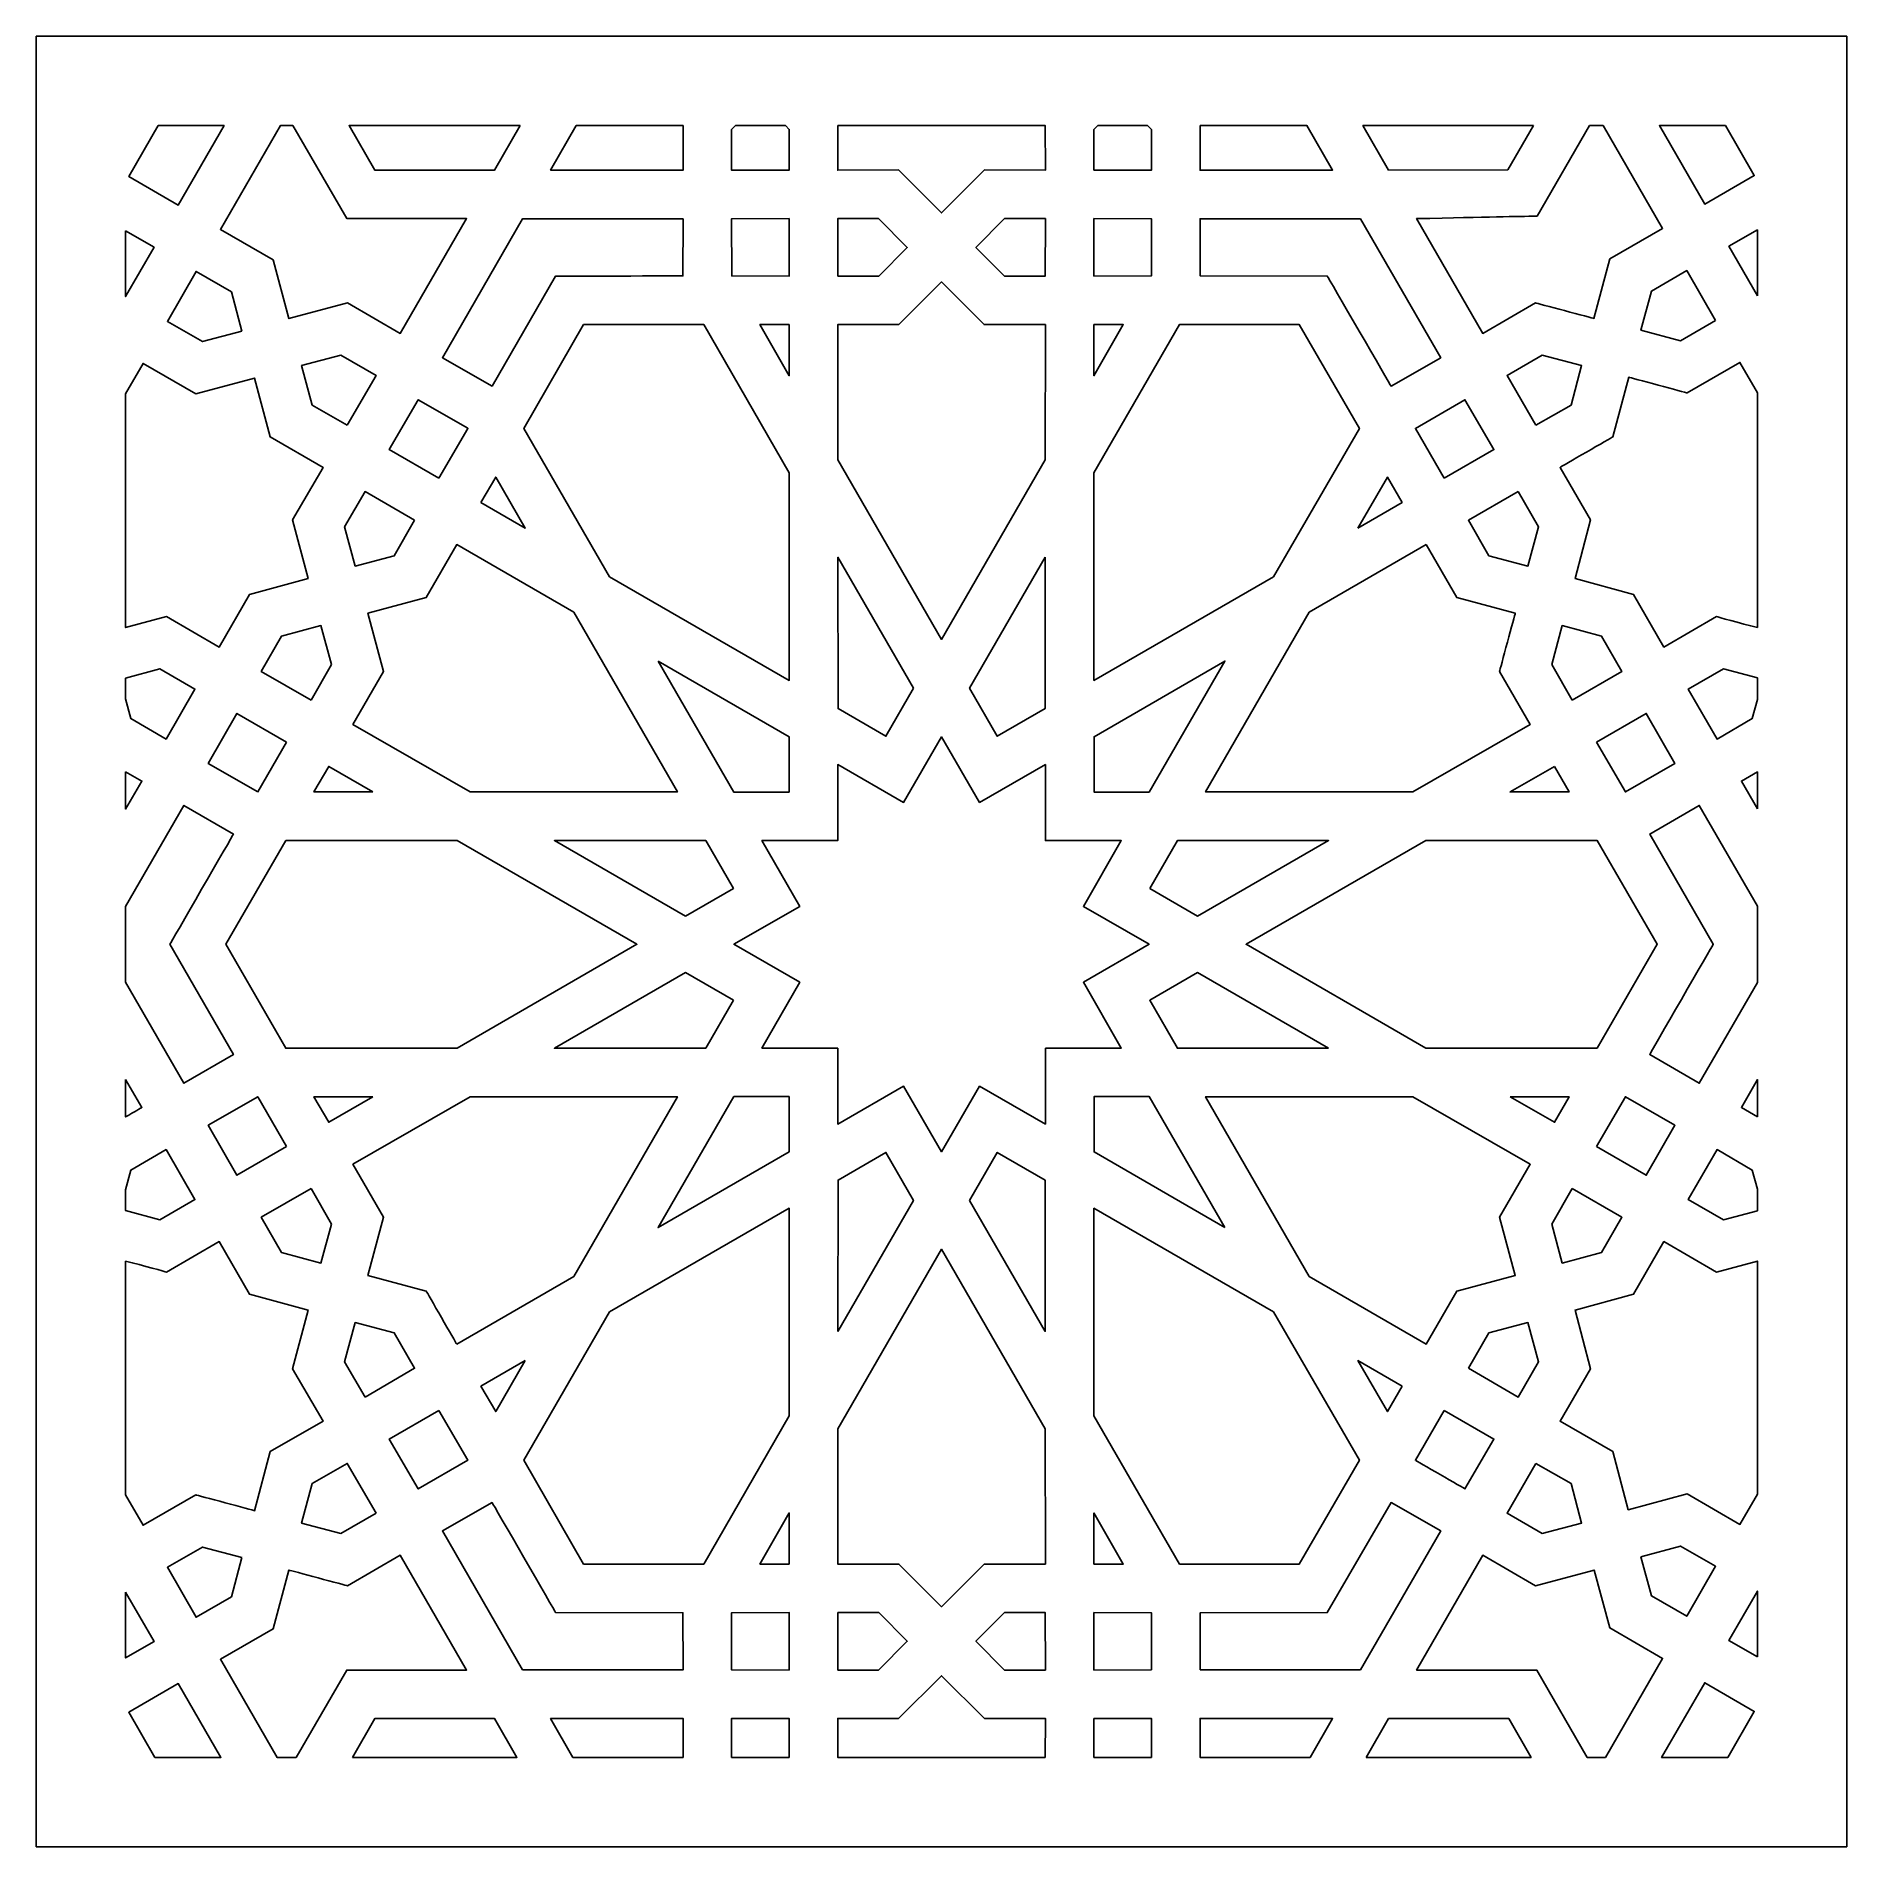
# Model space of a CAD drawing. Header units: millimetres. Extents: x -64 to 64, y -64 to 64.
import ezdxf

# ---------------------------------------------------------------- set-up
doc = ezdxf.new("R2010")
doc.units = ezdxf.units.MM
doc.header["$MEASUREMENT"] = 0
doc.layers.add('layer 1', color=7, linetype='Continuous')

msp = doc.modelspace()

# ---------------------------------------------------------------- linework, layer by layer
at = {"layer": 'layer 1', "color": 250}
for points, knots in [([(-63.5, 63.5), (-63.5, 63.5), (-63.5, -63.5), (-63.5, -63.5), (-63.5, -63.5), (-63.5, -63.5), (63.5, -63.5), (63.5, -63.5), (63.5, -63.5), (63.5, -63.5), (63.5, 63.5), (63.5, 63.5), (63.5, 63.5), (63.5, 63.5), (-63.5, 63.5), (-63.5, 63.5)], [0, 0, 0, 0, 0.2, 0.2, 0.2, 0.2, 0.4, 0.4, 0.4, 0.4, 0.6, 0.6, 0.6, 0.6, 1, 1, 1, 1]), ([(-54.9472, 57.2276), (-54.9472, 57.2276), (-50.3191, 57.2276), (-50.3191, 57.2276), (-50.3191, 57.2276), (-50.3191, 57.2276), (-53.536, 51.6587), (-53.536, 51.6587), (-53.536, 51.6587), (-53.536, 51.6587), (-57.0038, 53.6656), (-57.0038, 53.6656), (-57.0038, 53.6656), (-57.0038, 53.6656), (-54.9472, 57.2276), (-54.9472, 57.2276)], [0, 0, 0, 0, 0.2, 0.2, 0.2, 0.2, 0.4, 0.4, 0.4, 0.4, 0.6, 0.6, 0.6, 0.6, 1, 1, 1, 1]), ([(-45.494, 57.2276), (-45.494, 57.2276), (-41.7172, 50.7178), (-41.7172, 50.7178), (-41.7172, 50.7178), (-41.7172, 50.7178), (-33.3123, 50.704), (-33.3123, 50.704), (-33.3123, 50.704), (-33.3123, 50.704), (-37.9629, 42.6575), (-37.9629, 42.6575), (-37.9629, 42.6575), (-37.9629, 42.6575), (-41.6545, 44.7947), (-41.6545, 44.7947), (-41.6545, 44.7947), (-41.6545, 44.7947), (-45.7761, 43.6968), (-45.7761, 43.6968), (-45.7761, 43.6968), (-45.7761, 43.6968), (-46.8828, 47.8144), (-46.8828, 47.8144), (-46.8828, 47.8144), (-46.8828, 47.8144), (-50.5789, 49.9516), (-50.5789, 49.9516), (-50.5789, 49.9516), (-50.5789, 49.9516), (-46.3721, 57.2276), (-46.3721, 57.2276), (-46.3721, 57.2276), (-46.3721, 57.2276), (-45.494, 57.2276), (-45.494, 57.2276)], [0, 0, 0, 0, 0.1, 0.1, 0.1, 0.1, 0.2, 0.2, 0.2, 0.2, 0.3, 0.3, 0.3, 0.3, 0.4, 0.4, 0.4, 0.4, 0.5, 0.5, 0.5, 0.5, 0.6, 0.6, 0.6, 0.6, 0.7, 0.7, 0.7, 0.7, 0.8, 0.8, 0.8, 0.8, 1, 1, 1, 1]), ([(-29.5534, 57.2276), (-29.5534, 57.2276), (-31.3501, 54.1136), (-31.3501, 54.1136), (-31.3501, 54.1136), (-31.3501, 54.1136), (-39.755, 54.1136), (-39.755, 54.1136), (-39.755, 54.1136), (-39.755, 54.1136), (-41.5558, 57.2276), (-41.5558, 57.2276), (-41.5558, 57.2276), (-41.5558, 57.2276), (-29.5534, 57.2276), (-29.5534, 57.2276)], [0, 0, 0, 0, 0.2, 0.2, 0.2, 0.2, 0.4, 0.4, 0.4, 0.4, 0.6, 0.6, 0.6, 0.6, 1, 1, 1, 1]), ([(-25.6198, 57.2276), (-25.6198, 57.2276), (-18.1289, 57.2276), (-18.1289, 57.2276), (-18.1289, 57.2276), (-18.1289, 57.2276), (-18.1289, 54.1002), (-18.1289, 54.1002), (-18.1289, 54.1002), (-18.1289, 54.1002), (-27.4165, 54.1136), (-27.4165, 54.1136), (-27.4165, 54.1136), (-27.4165, 54.1136), (-25.6198, 57.2276), (-25.6198, 57.2276)], [0, 0, 0, 0, 0.2, 0.2, 0.2, 0.2, 0.4, 0.4, 0.4, 0.4, 0.6, 0.6, 0.6, 0.6, 1, 1, 1, 1]), ([(-14.7197, 56.9588), (-14.7197, 56.9588), (-14.4508, 57.2276), (-14.4508, 57.2276), (-14.4508, 57.2276), (-14.4508, 57.2276), (-10.9474, 57.2276), (-10.9474, 57.2276), (-10.9474, 57.2276), (-10.9474, 57.2276), (-10.6782, 56.9588), (-10.6782, 56.9588), (-10.6782, 56.9588), (-10.6782, 56.9588), (-10.6782, 54.1136), (-10.6782, 54.1136), (-10.6782, 54.1136), (-10.6782, 54.1136), (-14.7197, 54.1002), (-14.7197, 54.1002), (-14.7197, 54.1002), (-14.7197, 54.1002), (-14.7197, 56.9588), (-14.7197, 56.9588)], [0, 0, 0, 0, 0.14285714, 0.14285714, 0.14285714, 0.14285714, 0.28571429, 0.28571429, 0.28571429, 0.28571429, 0.42857143, 0.42857143, 0.42857143, 0.42857143, 0.57142857, 0.57142857, 0.57142857, 0.57142857, 0.71428571, 0.71428571, 0.71428571, 0.71428571, 1, 1, 1, 1]), ([(-7.2736, 57.2276), (-7.2736, 57.2276), (7.2827, 57.2276), (7.2827, 57.2276), (7.2827, 57.2276), (7.2827, 57.2276), (7.287, 54.1002), (7.287, 54.1002), (7.287, 54.1002), (7.287, 54.1002), (3.0219, 54.1182), (3.0219, 54.1182), (3.0219, 54.1182), (3.0219, 54.1182), (0.0067, 51.103), (0.0067, 51.103), (0.0067, 51.103), (0.0067, 51.103), (-3.0173, 54.1182), (-3.0173, 54.1182), (-3.0173, 54.1182), (-3.0173, 54.1182), (-7.2824, 54.1002), (-7.2824, 54.1002), (-7.2824, 54.1002), (-7.2824, 54.1002), (-7.2736, 57.2276), (-7.2736, 57.2276)], [0, 0, 0, 0, 0.125, 0.125, 0.125, 0.125, 0.25, 0.25, 0.25, 0.25, 0.375, 0.375, 0.375, 0.375, 0.5, 0.5, 0.5, 0.5, 0.625, 0.625, 0.625, 0.625, 0.75, 0.75, 0.75, 0.75, 1, 1, 1, 1]), ([(10.6878, 56.9588), (10.6878, 56.9588), (10.9566, 57.2276), (10.9566, 57.2276), (10.9566, 57.2276), (10.9566, 57.2276), (14.4554, 57.2276), (14.4554, 57.2276), (14.4554, 57.2276), (14.4554, 57.2276), (14.7242, 56.9588), (14.7242, 56.9588), (14.7242, 56.9588), (14.7242, 56.9588), (14.7242, 54.1002), (14.7242, 54.1002), (14.7242, 54.1002), (14.7242, 54.1002), (10.6878, 54.1136), (10.6878, 54.1136), (10.6878, 54.1136), (10.6878, 54.1136), (10.6878, 56.9588), (10.6878, 56.9588)], [0, 0, 0, 0, 0.14285714, 0.14285714, 0.14285714, 0.14285714, 0.28571429, 0.28571429, 0.28571429, 0.28571429, 0.42857143, 0.42857143, 0.42857143, 0.42857143, 0.57142857, 0.57142857, 0.57142857, 0.57142857, 0.71428571, 0.71428571, 0.71428571, 0.71428571, 1, 1, 1, 1]), ([(18.1381, 57.2276), (18.1381, 57.2276), (25.6335, 57.2276), (25.6335, 57.2276), (25.6335, 57.2276), (25.6335, 57.2276), (27.4302, 54.1136), (27.4302, 54.1136), (27.4302, 54.1136), (27.4302, 54.1136), (18.1381, 54.1002), (18.1381, 54.1002), (18.1381, 54.1002), (18.1381, 54.1002), (18.1381, 57.2276), (18.1381, 57.2276)], [0, 0, 0, 0, 0.2, 0.2, 0.2, 0.2, 0.4, 0.4, 0.4, 0.4, 0.6, 0.6, 0.6, 0.6, 1, 1, 1, 1]), ([(41.5159, 57.2276), (41.5159, 57.2276), (39.7193, 54.1182), (39.7193, 54.1182), (39.7193, 54.1182), (39.7193, 54.1182), (31.3591, 54.1136), (31.3591, 54.1136), (31.3591, 54.1136), (31.3591, 54.1136), (29.5624, 57.2276), (29.5624, 57.2276), (29.5624, 57.2276), (29.5624, 57.2276), (41.5159, 57.2276), (41.5159, 57.2276)], [0, 0, 0, 0, 0.2, 0.2, 0.2, 0.2, 0.4, 0.4, 0.4, 0.4, 0.6, 0.6, 0.6, 0.6, 1, 1, 1, 1]), ([(41.7756, 50.8744), (41.7756, 50.8744), (45.454, 57.2276), (45.454, 57.2276), (45.454, 57.2276), (45.454, 57.2276), (46.4083, 57.2276), (46.4083, 57.2276), (46.4083, 57.2276), (46.4083, 57.2276), (50.5792, 50.0186), (50.5792, 50.0186), (50.5792, 50.0186), (50.5792, 50.0186), (46.8831, 47.8769), (46.8831, 47.8769), (46.8831, 47.8769), (46.8831, 47.8769), (45.7585, 43.706), (45.7585, 43.706), (45.7585, 43.706), (45.678, 43.7236), (41.74, 44.7767), (41.6638, 44.7947), (41.6638, 44.7947), (41.6638, 44.7947), (37.9674, 42.6575), (37.9674, 42.6575), (37.9674, 42.6575), (37.9674, 42.6575), (33.3259, 50.704), (33.3259, 50.704), (33.3259, 50.704), (38.5142, 50.8064), (40.2781, 50.8649), (41.7756, 50.8744)], [0, 0, 0, 0, 0.1, 0.1, 0.1, 0.1, 0.2, 0.2, 0.2, 0.2, 0.3, 0.3, 0.3, 0.3, 0.4, 0.4, 0.4, 0.4, 0.5, 0.5, 0.5, 0.5, 0.6, 0.6, 0.6, 0.6, 0.7, 0.7, 0.7, 0.7, 0.8, 0.8, 0.8, 0.8, 1, 1, 1, 1]), ([(54.9875, 57.2276), (54.9875, 57.2276), (57.0036, 53.7284), (57.0036, 53.7284), (57.0036, 53.7284), (57.0036, 53.7284), (53.5316, 51.7211), (53.5316, 51.7211), (53.5316, 51.7211), (53.5316, 51.7211), (50.3551, 57.2276), (50.3551, 57.2276), (50.3551, 57.2276), (50.3551, 57.2276), (54.9875, 57.2276), (54.9875, 57.2276)], [0, 0, 0, 0, 0.2, 0.2, 0.2, 0.2, 0.4, 0.4, 0.4, 0.4, 0.6, 0.6, 0.6, 0.6, 1, 1, 1, 1]), ([(-57.2277, 49.8482), (-57.2277, 49.8482), (-55.234, 48.7017), (-55.234, 48.7017), (-55.234, 48.7017), (-55.234, 48.7017), (-57.2277, 45.2335), (-57.2277, 45.2335), (-57.2277, 45.2335), (-57.2277, 45.2335), (-57.2277, 49.8482), (-57.2277, 49.8482)], [0, 0, 0, 0, 0.25, 0.25, 0.25, 0.25, 0.5, 0.5, 0.5, 0.5, 1, 1, 1, 1]), ([(-18.1289, 50.6952), (-18.1289, 50.6952), (-18.1381, 46.6852), (-18.1381, 46.6852), (-18.1381, 46.6852), (-18.2545, 46.6852), (-26.9505, 46.6718), (-27.0669, 46.6718), (-27.0669, 46.6718), (-27.0669, 46.6718), (-31.5203, 38.9569), (-31.5203, 38.9569), (-31.5203, 38.9569), (-31.5203, 38.9569), (-35.006, 40.9504), (-35.006, 40.9504), (-35.006, 40.9504), (-35.006, 40.9504), (-29.3832, 50.6952), (-29.3832, 50.6952), (-29.3832, 50.6952), (-29.3832, 50.6952), (-18.1289, 50.6952), (-18.1289, 50.6952)], [0, 0, 0, 0, 0.14285714, 0.14285714, 0.14285714, 0.14285714, 0.28571429, 0.28571429, 0.28571429, 0.28571429, 0.42857143, 0.42857143, 0.42857143, 0.42857143, 0.57142857, 0.57142857, 0.57142857, 0.57142857, 0.71428571, 0.71428571, 0.71428571, 0.71428571, 1, 1, 1, 1]), ([(-10.6782, 50.704), (-10.6782, 50.704), (-10.6782, 46.6718), (-10.6782, 46.6718), (-10.6782, 46.6718), (-10.6782, 46.6718), (-14.7151, 46.6852), (-14.7151, 46.6852), (-14.7151, 46.6852), (-14.7151, 46.6852), (-14.7197, 50.6952), (-14.7197, 50.6952), (-14.7197, 50.6952), (-14.7197, 50.6952), (-10.6782, 50.704), (-10.6782, 50.704)], [0, 0, 0, 0, 0.2, 0.2, 0.2, 0.2, 0.4, 0.4, 0.4, 0.4, 0.6, 0.6, 0.6, 0.6, 1, 1, 1, 1]), ([(-4.415, 50.704), (-4.415, 50.704), (-2.4035, 48.6837), (-2.4035, 48.6837), (-2.4035, 48.6837), (-2.4035, 48.6837), (-4.4016, 46.6718), (-4.4016, 46.6718), (-4.4016, 46.6718), (-4.4016, 46.6718), (-7.269, 46.6718), (-7.269, 46.6718), (-7.269, 46.6718), (-7.269, 46.6718), (-7.2824, 50.704), (-7.2824, 50.704), (-7.2824, 50.704), (-7.2824, 50.704), (-4.415, 50.704), (-4.415, 50.704)], [0, 0, 0, 0, 0.16666667, 0.16666667, 0.16666667, 0.16666667, 0.33333333, 0.33333333, 0.33333333, 0.33333333, 0.5, 0.5, 0.5, 0.5, 0.66666667, 0.66666667, 0.66666667, 0.66666667, 1, 1, 1, 1]), ([(7.287, 50.704), (7.287, 50.704), (7.2782, 46.6718), (7.2782, 46.6718), (7.2782, 46.6718), (7.2782, 46.6718), (4.4108, 46.6718), (4.4108, 46.6718), (4.4108, 46.6718), (4.4108, 46.6718), (2.4172, 48.6837), (2.4172, 48.6837), (2.4172, 48.6837), (2.4172, 48.6837), (4.4196, 50.704), (4.4196, 50.704), (4.4196, 50.704), (4.4196, 50.704), (7.287, 50.704), (7.287, 50.704)], [0, 0, 0, 0, 0.16666667, 0.16666667, 0.16666667, 0.16666667, 0.33333333, 0.33333333, 0.33333333, 0.33333333, 0.5, 0.5, 0.5, 0.5, 0.66666667, 0.66666667, 0.66666667, 0.66666667, 1, 1, 1, 1]), ([(10.6878, 50.704), (10.6878, 50.704), (14.7242, 50.6952), (14.7242, 50.6952), (14.7242, 50.6952), (14.7242, 50.6952), (14.7242, 46.6898), (14.7242, 46.6898), (14.7242, 46.6898), (14.7242, 46.6898), (10.6878, 46.6718), (10.6878, 46.6718), (10.6878, 46.6718), (10.6878, 46.6718), (10.6878, 50.704), (10.6878, 50.704)], [0, 0, 0, 0, 0.2, 0.2, 0.2, 0.2, 0.4, 0.4, 0.4, 0.4, 0.6, 0.6, 0.6, 0.6, 1, 1, 1, 1]), ([(29.379, 50.6952), (29.379, 50.6952), (35.015, 40.9504), (35.015, 40.9504), (35.015, 40.9504), (35.015, 40.9504), (31.5337, 38.9569), (31.5337, 38.9569), (31.5337, 38.9569), (31.4755, 39.0507), (27.1163, 46.5776), (27.0626, 46.6718), (27.0626, 46.6718), (27.0626, 46.6718), (18.1469, 46.6852), (18.1469, 46.6852), (18.1469, 46.6852), (18.1469, 46.6852), (18.1381, 50.6952), (18.1381, 50.6952), (18.1381, 50.6952), (18.1381, 50.6952), (29.379, 50.6952), (29.379, 50.6952)], [0, 0, 0, 0, 0.14285714, 0.14285714, 0.14285714, 0.14285714, 0.28571429, 0.28571429, 0.28571429, 0.28571429, 0.42857143, 0.42857143, 0.42857143, 0.42857143, 0.57142857, 0.57142857, 0.57142857, 0.57142857, 0.71428571, 0.71428571, 0.71428571, 0.71428571, 1, 1, 1, 1]), ([(57.2276, 45.2963), (57.2276, 45.2963), (55.2341, 48.7641), (55.2341, 48.7641), (55.2341, 48.7641), (55.2341, 48.7641), (57.2276, 49.9156), (57.2276, 49.9156), (57.2276, 49.9156), (57.2276, 49.9156), (57.2276, 45.2963), (57.2276, 45.2963)], [0, 0, 0, 0, 0.25, 0.25, 0.25, 0.25, 0.5, 0.5, 0.5, 0.5, 1, 1, 1, 1]), ([(-49.0691, 42.8188), (-49.0691, 42.8188), (-51.8335, 42.0751), (-51.8335, 42.0751), (-51.8335, 42.0751), (-51.8335, 42.0751), (-54.302, 43.4954), (-54.302, 43.4954), (-54.302, 43.4954), (-54.302, 43.4954), (-52.2815, 46.9988), (-52.2815, 46.9988), (-52.2815, 46.9988), (-52.2815, 46.9988), (-49.8129, 45.5651), (-49.8129, 45.5651), (-49.8129, 45.5651), (-49.8129, 45.5651), (-49.0691, 42.8188), (-49.0691, 42.8188)], [0, 0, 0, 0, 0.16666667, 0.16666667, 0.16666667, 0.16666667, 0.33333333, 0.33333333, 0.33333333, 0.33333333, 0.5, 0.5, 0.5, 0.5, 0.66666667, 0.66666667, 0.66666667, 0.66666667, 1, 1, 1, 1]), ([(54.2978, 43.5578), (54.2978, 43.5578), (51.8336, 42.1375), (51.8336, 42.1375), (51.8336, 42.1375), (51.8336, 42.1375), (49.0647, 42.8858), (49.0647, 42.8858), (49.0647, 42.8858), (49.0647, 42.8858), (49.8133, 45.6279), (49.8133, 45.6279), (49.8133, 45.6279), (49.8133, 45.6279), (52.2771, 47.0616), (52.2771, 47.0616), (52.2771, 47.0616), (52.2771, 47.0616), (54.2978, 43.5578), (54.2978, 43.5578)], [0, 0, 0, 0, 0.16666667, 0.16666667, 0.16666667, 0.16666667, 0.33333333, 0.33333333, 0.33333333, 0.33333333, 0.5, 0.5, 0.5, 0.5, 0.66666667, 0.66666667, 0.66666667, 0.66666667, 1, 1, 1, 1]), ([(-2.9817, 43.2668), (-2.9817, 43.2668), (0.0067, 46.2686), (0.0067, 46.2686), (0.0067, 46.2686), (0.0067, 46.2686), (2.9905, 43.2668), (2.9905, 43.2668), (2.9905, 43.2668), (2.9905, 43.2668), (7.287, 43.2756), (7.287, 43.2756), (7.287, 43.2756), (7.287, 43.2756), (7.2782, 33.7866), (7.2782, 33.7866), (7.2782, 33.7866), (7.2782, 33.7866), (0.0067, 21.1921), (0.0067, 21.1921), (0.0067, 21.1921), (0.0067, 21.1921), (-7.269, 33.7866), (-7.269, 33.7866), (-7.269, 33.7866), (-7.269, 33.7866), (-7.2824, 43.2756), (-7.2824, 43.2756), (-7.2824, 43.2756), (-7.2824, 43.2756), (-2.9817, 43.2668), (-2.9817, 43.2668)], [0, 0, 0, 0, 0.11111111, 0.11111111, 0.11111111, 0.11111111, 0.22222222, 0.22222222, 0.22222222, 0.22222222, 0.33333333, 0.33333333, 0.33333333, 0.33333333, 0.44444444, 0.44444444, 0.44444444, 0.44444444, 0.55555556, 0.55555556, 0.55555556, 0.55555556, 0.66666667, 0.66666667, 0.66666667, 0.66666667, 0.77777778, 0.77777778, 0.77777778, 0.77777778, 1, 1, 1, 1]), ([(-10.6782, 32.868), (-10.6782, 32.868), (-10.6782, 18.3113), (-10.6782, 18.3113), (-10.6782, 18.3113), (-10.6782, 18.3113), (-23.2904, 25.5827), (-23.2904, 25.5827), (-23.2904, 25.5827), (-23.2904, 25.5827), (-29.3026, 35.9907), (-29.3026, 35.9907), (-29.3026, 35.9907), (-29.3026, 35.9907), (-25.1001, 43.2756), (-25.1001, 43.2756), (-25.1001, 43.2756), (-25.1001, 43.2756), (-16.6822, 43.2756), (-16.6822, 43.2756), (-16.6822, 43.2756), (-16.6822, 43.2756), (-10.6782, 32.868), (-10.6782, 32.868)], [0, 0, 0, 0, 0.14285714, 0.14285714, 0.14285714, 0.14285714, 0.28571429, 0.28571429, 0.28571429, 0.28571429, 0.42857143, 0.42857143, 0.42857143, 0.42857143, 0.57142857, 0.57142857, 0.57142857, 0.57142857, 0.71428571, 0.71428571, 0.71428571, 0.71428571, 1, 1, 1, 1]), ([(-10.6782, 43.2756), (-10.6782, 43.2756), (-10.6782, 39.6868), (-10.6782, 39.6868), (-10.6782, 39.6868), (-10.6782, 39.6868), (-12.7392, 43.2668), (-12.7392, 43.2668), (-12.7392, 43.2668), (-12.7392, 43.2668), (-10.6782, 43.2756), (-10.6782, 43.2756)], [0, 0, 0, 0, 0.25, 0.25, 0.25, 0.25, 0.5, 0.5, 0.5, 0.5, 1, 1, 1, 1]), ([(10.6878, 32.868), (10.6878, 32.868), (16.691, 43.2756), (16.691, 43.2756), (16.691, 43.2756), (16.691, 43.2756), (25.0956, 43.2756), (25.0956, 43.2756), (25.0956, 43.2756), (25.0956, 43.2756), (29.3116, 35.9907), (29.3116, 35.9907), (29.3116, 35.9907), (29.3116, 35.9907), (23.295, 25.5827), (23.295, 25.5827), (23.295, 25.5827), (23.295, 25.5827), (10.6878, 18.3113), (10.6878, 18.3113), (10.6878, 18.3113), (10.6878, 18.3113), (10.6878, 32.868), (10.6878, 32.868)], [0, 0, 0, 0, 0.14285714, 0.14285714, 0.14285714, 0.14285714, 0.28571429, 0.28571429, 0.28571429, 0.28571429, 0.42857143, 0.42857143, 0.42857143, 0.42857143, 0.57142857, 0.57142857, 0.57142857, 0.57142857, 0.71428571, 0.71428571, 0.71428571, 0.71428571, 1, 1, 1, 1]), ([(10.6878, 43.2756), (10.6878, 43.2756), (12.7487, 43.2668), (12.7487, 43.2668), (12.7487, 43.2668), (12.7487, 43.2668), (10.6878, 39.6868), (10.6878, 39.6868), (10.6878, 39.6868), (10.6878, 39.6868), (10.6878, 43.2756), (10.6878, 43.2756)], [0, 0, 0, 0, 0.25, 0.25, 0.25, 0.25, 0.5, 0.5, 0.5, 0.5, 1, 1, 1, 1]), ([(-41.6814, 36.2102), (-41.6814, 36.2102), (-44.1544, 37.6305), (-44.1544, 37.6305), (-44.1544, 37.6305), (-44.1544, 37.6305), (-44.8893, 40.3994), (-44.8893, 40.3994), (-44.8893, 40.3994), (-44.8893, 40.3994), (-42.1294, 41.1251), (-42.1294, 41.1251), (-42.1294, 41.1251), (-42.1294, 41.1251), (-39.6608, 39.7048), (-39.6608, 39.7048), (-39.6608, 39.7048), (-39.6608, 39.7048), (-41.6814, 36.2102), (-41.6814, 36.2102)], [0, 0, 0, 0, 0.16666667, 0.16666667, 0.16666667, 0.16666667, 0.33333333, 0.33333333, 0.33333333, 0.33333333, 0.5, 0.5, 0.5, 0.5, 0.66666667, 0.66666667, 0.66666667, 0.66666667, 1, 1, 1, 1]), ([(41.6948, 36.2102), (41.6948, 36.2102), (39.6744, 39.7048), (39.6744, 39.7048), (39.6744, 39.7048), (39.6744, 39.7048), (42.1428, 41.1251), (42.1428, 41.1251), (42.1428, 41.1251), (42.1428, 41.1251), (44.8938, 40.3994), (44.8938, 40.3994), (44.8938, 40.3994), (44.8938, 40.3994), (44.159, 37.6305), (44.159, 37.6305), (44.159, 37.6305), (44.159, 37.6305), (41.6948, 36.2102), (41.6948, 36.2102)], [0, 0, 0, 0, 0.16666667, 0.16666667, 0.16666667, 0.16666667, 0.33333333, 0.33333333, 0.33333333, 0.33333333, 0.5, 0.5, 0.5, 0.5, 0.66666667, 0.66666667, 0.66666667, 0.66666667, 1, 1, 1, 1]), ([(-57.2277, 38.4235), (-57.2277, 38.4235), (-56.0044, 40.5472), (-56.0044, 40.5472), (-56.0044, 40.5472), (-56.0044, 40.5472), (-52.313, 38.4147), (-52.313, 38.4147), (-52.313, 38.4147), (-52.313, 38.4147), (-48.1867, 39.5256), (-48.1867, 39.5256), (-48.1867, 39.5256), (-48.1867, 39.5256), (-47.0845, 35.3949), (-47.0845, 35.3949), (-47.0845, 35.3949), (-47.0845, 35.3949), (-43.3794, 33.2574), (-43.3794, 33.2574), (-43.3794, 33.2574), (-43.3794, 33.2574), (-45.5164, 29.5702), (-45.5164, 29.5702), (-45.5164, 29.5702), (-45.5164, 29.5702), (-44.4277, 25.4529), (-44.4277, 25.4529), (-44.4277, 25.4529), (-44.4277, 25.4529), (-48.536, 24.3417), (-48.536, 24.3417), (-48.536, 24.3417), (-48.536, 24.3417), (-50.6641, 20.6456), (-50.6641, 20.6456), (-50.6641, 20.6456), (-50.6641, 20.6456), (-54.3559, 22.787), (-54.3559, 22.787), (-54.3559, 22.787), (-54.3559, 22.787), (-57.2277, 22.0165), (-57.2277, 22.0165), (-57.2277, 22.0165), (-57.2277, 22.0165), (-57.2277, 38.4235), (-57.2277, 38.4235)], [0, 0, 0, 0, 0.07692308, 0.07692308, 0.07692308, 0.07692308, 0.15384615, 0.15384615, 0.15384615, 0.15384615, 0.23076923, 0.23076923, 0.23076923, 0.23076923, 0.30769231, 0.30769231, 0.30769231, 0.30769231, 0.38461538, 0.38461538, 0.38461538, 0.38461538, 0.46153846, 0.46153846, 0.46153846, 0.46153846, 0.53846154, 0.53846154, 0.53846154, 0.53846154, 0.61538462, 0.61538462, 0.61538462, 0.61538462, 0.69230769, 0.69230769, 0.69230769, 0.69230769, 0.76923077, 0.76923077, 0.76923077, 0.76923077, 0.84615385, 0.84615385, 0.84615385, 0.84615385, 1, 1, 1, 1]), ([(57.2276, 22.0165), (56.0405, 22.3301), (54.4142, 22.7693), (54.3648, 22.787), (54.3648, 22.787), (54.3648, 22.787), (50.6688, 20.6456), (50.6688, 20.6456), (50.6688, 20.6456), (50.6688, 20.6456), (48.545, 24.3417), (48.545, 24.3417), (48.545, 24.3417), (48.545, 24.3417), (44.4369, 25.4529), (44.4369, 25.4529), (44.4369, 25.4529), (44.4369, 25.4529), (45.521, 29.5702), (45.521, 29.5702), (45.521, 29.5702), (45.521, 29.5702), (43.3885, 33.2574), (43.3885, 33.2574), (43.3885, 33.2574), (43.4559, 33.298), (47.0221, 35.3547), (47.0891, 35.3949), (47.0891, 35.3949), (47.0891, 35.3949), (48.2092, 39.5838), (48.2092, 39.5838), (48.2092, 39.5838), (48.2854, 39.5616), (52.2323, 38.4951), (52.3085, 38.4775), (52.3085, 38.4775), (52.3085, 38.4775), (56.0045, 40.6142), (56.0045, 40.6142), (56.0045, 40.6142), (56.0045, 40.6142), (57.2276, 38.4909), (57.2276, 38.4909), (57.2276, 38.4909), (57.2276, 38.4909), (57.2276, 22.0165), (57.2276, 22.0165)], [0, 0, 0, 0, 0.07692308, 0.07692308, 0.07692308, 0.07692308, 0.15384615, 0.15384615, 0.15384615, 0.15384615, 0.23076923, 0.23076923, 0.23076923, 0.23076923, 0.30769231, 0.30769231, 0.30769231, 0.30769231, 0.38461538, 0.38461538, 0.38461538, 0.38461538, 0.46153846, 0.46153846, 0.46153846, 0.46153846, 0.53846154, 0.53846154, 0.53846154, 0.53846154, 0.61538462, 0.61538462, 0.61538462, 0.61538462, 0.69230769, 0.69230769, 0.69230769, 0.69230769, 0.76923077, 0.76923077, 0.76923077, 0.76923077, 0.84615385, 0.84615385, 0.84615385, 0.84615385, 1, 1, 1, 1]), ([(-35.2477, 32.4915), (-35.2477, 32.4915), (-38.7423, 34.5077), (-38.7423, 34.5077), (-38.7423, 34.5077), (-38.7423, 34.5077), (-36.7083, 37.998), (-36.7083, 37.998), (-36.7083, 37.998), (-36.7083, 37.998), (-33.2362, 35.9996), (-33.2362, 35.9996), (-33.2362, 35.9996), (-33.2362, 35.9996), (-33.2315, 35.9907), (-33.2315, 35.9907), (-33.2315, 35.9907), (-33.2315, 35.9907), (-35.2477, 32.4915), (-35.2477, 32.4915)], [0, 0, 0, 0, 0.16666667, 0.16666667, 0.16666667, 0.16666667, 0.33333333, 0.33333333, 0.33333333, 0.33333333, 0.5, 0.5, 0.5, 0.5, 0.66666667, 0.66666667, 0.66666667, 0.66666667, 1, 1, 1, 1]), ([(35.257, 32.4915), (35.257, 32.4915), (33.2408, 35.9907), (33.2408, 35.9907), (33.2408, 35.9907), (33.2408, 35.9907), (36.7175, 37.998), (36.7175, 37.998), (36.7175, 37.998), (36.7175, 37.998), (38.7516, 34.5077), (38.7516, 34.5077), (38.7516, 34.5077), (38.7516, 34.5077), (35.257, 32.4915), (35.257, 32.4915)], [0, 0, 0, 0, 0.2, 0.2, 0.2, 0.2, 0.4, 0.4, 0.4, 0.4, 0.6, 0.6, 0.6, 0.6, 1, 1, 1, 1]), ([(-32.3042, 30.7936), (-32.3042, 30.7936), (-31.2649, 32.5723), (-31.2649, 32.5723), (-31.2649, 32.5723), (-31.2649, 32.5723), (-29.195, 28.9969), (-29.195, 28.9969), (-29.195, 28.9969), (-29.195, 28.9969), (-32.3042, 30.7936), (-32.3042, 30.7936)], [0, 0, 0, 0, 0.25, 0.25, 0.25, 0.25, 0.5, 0.5, 0.5, 0.5, 1, 1, 1, 1]), ([(29.2044, 28.9969), (29.2044, 28.9969), (31.2787, 32.5723), (31.2787, 32.5723), (31.2787, 32.5723), (31.2787, 32.5723), (32.3088, 30.7936), (32.3088, 30.7936), (32.3088, 30.7936), (32.3088, 30.7936), (29.2044, 28.9969), (29.2044, 28.9969)], [0, 0, 0, 0, 0.25, 0.25, 0.25, 0.25, 0.5, 0.5, 0.5, 0.5, 1, 1, 1, 1]), ([(-36.9548, 29.5434), (-36.9548, 29.5434), (-38.3839, 27.0524), (-38.3839, 27.0524), (-38.3839, 27.0524), (-38.3839, 27.0524), (-41.1214, 26.331), (-41.1214, 26.331), (-41.1214, 26.331), (-41.1214, 26.331), (-41.8652, 29.0819), (-41.8652, 29.0819), (-41.8652, 29.0819), (-41.8652, 29.0819), (-40.4358, 31.5641), (-40.4358, 31.5641), (-40.4358, 31.5641), (-40.4358, 31.5641), (-36.9548, 29.5434), (-36.9548, 29.5434)], [0, 0, 0, 0, 0.16666667, 0.16666667, 0.16666667, 0.16666667, 0.33333333, 0.33333333, 0.33333333, 0.33333333, 0.5, 0.5, 0.5, 0.5, 0.66666667, 0.66666667, 0.66666667, 0.66666667, 1, 1, 1, 1]), ([(40.4449, 31.5641), (40.4449, 31.5641), (41.8786, 29.0819), (41.8786, 29.0819), (41.8786, 29.0819), (41.8786, 29.0819), (41.1304, 26.331), (41.1304, 26.331), (41.1304, 26.331), (41.1304, 26.331), (38.3932, 27.0524), (38.3932, 27.0524), (38.3932, 27.0524), (38.3932, 27.0524), (36.9637, 29.5434), (36.9637, 29.5434), (36.9637, 29.5434), (36.9637, 29.5434), (40.4449, 31.5641), (40.4449, 31.5641)], [0, 0, 0, 0, 0.16666667, 0.16666667, 0.16666667, 0.16666667, 0.33333333, 0.33333333, 0.33333333, 0.33333333, 0.5, 0.5, 0.5, 0.5, 0.66666667, 0.66666667, 0.66666667, 0.66666667, 1, 1, 1, 1]), ([(-25.7902, 23.0918), (-25.7902, 23.0918), (-18.5233, 10.493), (-18.5233, 10.493), (-18.5233, 10.493), (-18.5233, 10.493), (-33.066, 10.493), (-33.066, 10.493), (-33.066, 10.493), (-33.066, 10.493), (-41.2826, 15.2287), (-41.2826, 15.2287), (-41.2826, 15.2287), (-41.2826, 15.2287), (-39.1322, 18.9431), (-39.1322, 18.9431), (-39.1322, 18.9431), (-39.1322, 18.9431), (-40.2343, 23.029), (-40.2343, 23.029), (-40.2343, 23.029), (-40.2343, 23.029), (-36.1437, 24.1177), (-36.1437, 24.1177), (-36.1437, 24.1177), (-36.1437, 24.1177), (-34.0023, 27.8455), (-34.0023, 27.8455), (-34.0023, 27.8455), (-34.0023, 27.8455), (-25.7902, 23.0918), (-25.7902, 23.0918)], [0, 0, 0, 0, 0.11111111, 0.11111111, 0.11111111, 0.11111111, 0.22222222, 0.22222222, 0.22222222, 0.22222222, 0.33333333, 0.33333333, 0.33333333, 0.33333333, 0.44444444, 0.44444444, 0.44444444, 0.44444444, 0.55555556, 0.55555556, 0.55555556, 0.55555556, 0.66666667, 0.66666667, 0.66666667, 0.66666667, 0.77777778, 0.77777778, 0.77777778, 0.77777778, 1, 1, 1, 1]), ([(-1.9646, 17.7691), (-1.9646, 17.7691), (-3.9042, 14.4), (-3.9042, 14.4), (-3.9042, 14.4), (-3.9042, 14.4), (-7.2556, 16.34), (-7.2556, 16.34), (-7.2556, 16.34), (-7.2556, 16.34), (-7.269, 26.9582), (-7.269, 26.9582), (-7.269, 26.9582), (-7.269, 26.9582), (-1.9646, 17.7691), (-1.9646, 17.7691)], [0, 0, 0, 0, 0.2, 0.2, 0.2, 0.2, 0.4, 0.4, 0.4, 0.4, 0.6, 0.6, 0.6, 0.6, 1, 1, 1, 1]), ([(7.2782, 26.9582), (7.2782, 26.9582), (7.2693, 16.34), (7.2693, 16.34), (7.2693, 16.34), (7.2693, 16.34), (3.9134, 14.4), (3.9134, 14.4), (3.9134, 14.4), (3.9134, 14.4), (1.9692, 17.7691), (1.9692, 17.7691), (1.9692, 17.7691), (1.9692, 17.7691), (7.2782, 26.9582), (7.2782, 26.9582)], [0, 0, 0, 0, 0.2, 0.2, 0.2, 0.2, 0.4, 0.4, 0.4, 0.4, 0.6, 0.6, 0.6, 0.6, 1, 1, 1, 1]), ([(34.0067, 27.8455), (34.0067, 27.8455), (36.153, 24.1177), (36.153, 24.1177), (36.153, 24.1177), (36.153, 24.1177), (40.2435, 23.029), (40.2435, 23.029), (40.2435, 23.029), (40.2209, 22.9528), (39.1636, 19.0235), (39.141, 18.9431), (39.141, 18.9431), (39.141, 18.9431), (41.2919, 15.2287), (41.2919, 15.2287), (41.2919, 15.2287), (41.2919, 15.2287), (33.0704, 10.493), (33.0704, 10.493), (33.0704, 10.493), (33.0704, 10.493), (18.5279, 10.493), (18.5279, 10.493), (18.5279, 10.493), (18.5279, 10.493), (25.7948, 23.0918), (25.7948, 23.0918), (25.7948, 23.0918), (25.7948, 23.0918), (34.0067, 27.8455), (34.0067, 27.8455)], [0, 0, 0, 0, 0.11111111, 0.11111111, 0.11111111, 0.11111111, 0.22222222, 0.22222222, 0.22222222, 0.22222222, 0.33333333, 0.33333333, 0.33333333, 0.33333333, 0.44444444, 0.44444444, 0.44444444, 0.44444444, 0.55555556, 0.55555556, 0.55555556, 0.55555556, 0.66666667, 0.66666667, 0.66666667, 0.66666667, 0.77777778, 0.77777778, 0.77777778, 0.77777778, 1, 1, 1, 1]), ([(-44.2216, 16.9312), (-44.2216, 16.9312), (-47.7206, 18.9473), (-47.7206, 18.9473), (-47.7206, 18.9473), (-47.7206, 18.9473), (-46.2869, 21.4207), (-46.2869, 21.4207), (-46.2869, 21.4207), (-46.2869, 21.4207), (-43.5317, 22.1597), (-43.5317, 22.1597), (-43.5317, 22.1597), (-43.5317, 22.1597), (-42.7925, 19.4225), (-42.7925, 19.4225), (-42.7925, 19.4225), (-42.7925, 19.4225), (-44.2216, 16.9312), (-44.2216, 16.9312)], [0, 0, 0, 0, 0.16666667, 0.16666667, 0.16666667, 0.16666667, 0.33333333, 0.33333333, 0.33333333, 0.33333333, 0.5, 0.5, 0.5, 0.5, 0.66666667, 0.66666667, 0.66666667, 0.66666667, 1, 1, 1, 1]), ([(44.2352, 16.9312), (44.2352, 16.9312), (42.8018, 19.4225), (42.8018, 19.4225), (42.8018, 19.4225), (42.8018, 19.4225), (43.5363, 22.1597), (43.5363, 22.1597), (43.5363, 22.1597), (43.5363, 22.1597), (46.2961, 21.4207), (46.2961, 21.4207), (46.2961, 21.4207), (46.2961, 21.4207), (47.7252, 18.9473), (47.7252, 18.9473), (47.7252, 18.9473), (47.7252, 18.9473), (44.2352, 16.9312), (44.2352, 16.9312)], [0, 0, 0, 0, 0.16666667, 0.16666667, 0.16666667, 0.16666667, 0.33333333, 0.33333333, 0.33333333, 0.33333333, 0.5, 0.5, 0.5, 0.5, 0.66666667, 0.66666667, 0.66666667, 0.66666667, 1, 1, 1, 1]), ([(-57.2277, 18.4813), (-57.2277, 18.4813), (-54.8352, 19.1266), (-54.8352, 19.1266), (-54.8352, 19.1266), (-54.8352, 19.1266), (-52.3667, 17.7063), (-52.3667, 17.7063), (-52.3667, 17.7063), (-52.3667, 17.7063), (-54.3872, 14.2028), (-54.3872, 14.2028), (-54.3872, 14.2028), (-54.3872, 14.2028), (-56.8558, 15.6319), (-56.8558, 15.6319), (-56.8558, 15.6319), (-56.8558, 15.6319), (-57.2277, 17.012), (-57.2277, 17.012), (-57.2277, 17.012), (-57.2277, 17.012), (-57.2277, 18.4813), (-57.2277, 18.4813)], [0, 0, 0, 0, 0.14285714, 0.14285714, 0.14285714, 0.14285714, 0.28571429, 0.28571429, 0.28571429, 0.28571429, 0.42857143, 0.42857143, 0.42857143, 0.42857143, 0.57142857, 0.57142857, 0.57142857, 0.57142857, 0.71428571, 0.71428571, 0.71428571, 0.71428571, 1, 1, 1, 1]), ([(-19.8762, 19.6688), (-19.8762, 19.6688), (-10.6874, 14.3641), (-10.6874, 14.3641), (-10.6874, 14.3641), (-10.6874, 14.3641), (-10.6874, 10.4839), (-10.6874, 10.4839), (-10.6874, 10.4839), (-10.6874, 10.4839), (-14.5673, 10.4839), (-14.5673, 10.4839), (-14.5673, 10.4839), (-14.5673, 10.4839), (-19.8762, 19.6688), (-19.8762, 19.6688)], [0, 0, 0, 0, 0.2, 0.2, 0.2, 0.2, 0.4, 0.4, 0.4, 0.4, 0.6, 0.6, 0.6, 0.6, 1, 1, 1, 1]), ([(14.5764, 10.4839), (14.5764, 10.4839), (10.7008, 10.4839), (10.7008, 10.4839), (10.7008, 10.4839), (10.7008, 10.4839), (10.7008, 14.3641), (10.7008, 14.3641), (10.7008, 14.3641), (10.7008, 14.3641), (19.8854, 19.6688), (19.8854, 19.6688), (19.8854, 19.6688), (19.8854, 19.6688), (14.5764, 10.4839), (14.5764, 10.4839)], [0, 0, 0, 0, 0.2, 0.2, 0.2, 0.2, 0.4, 0.4, 0.4, 0.4, 0.6, 0.6, 0.6, 0.6, 1, 1, 1, 1]), ([(57.2276, 16.976), (57.2276, 16.976), (56.865, 15.6319), (56.865, 15.6319), (56.865, 15.6319), (56.865, 15.6319), (54.3962, 14.2028), (54.3962, 14.2028), (54.3962, 14.2028), (54.3962, 14.2028), (52.3755, 17.7063), (52.3755, 17.7063), (52.3755, 17.7063), (52.3755, 17.7063), (54.8442, 19.1266), (54.8442, 19.1266), (54.8442, 19.1266), (54.8442, 19.1266), (57.2276, 18.4859), (57.2276, 18.4859), (57.2276, 18.4859), (57.2276, 18.4859), (57.2276, 16.976), (57.2276, 16.976)], [0, 0, 0, 0, 0.14285714, 0.14285714, 0.14285714, 0.14285714, 0.28571429, 0.28571429, 0.28571429, 0.28571429, 0.42857143, 0.42857143, 0.42857143, 0.42857143, 0.57142857, 0.57142857, 0.57142857, 0.57142857, 0.71428571, 0.71428571, 0.71428571, 0.71428571, 1, 1, 1, 1]), ([(-45.9329, 13.9876), (-45.9329, 13.9876), (-47.9536, 10.493), (-47.9536, 10.493), (-47.9536, 10.493), (-47.9536, 10.493), (-47.9626, 10.493), (-47.9626, 10.493), (-47.9626, 10.493), (-47.9626, 10.493), (-51.4347, 12.4957), (-51.4347, 12.4957), (-51.4347, 12.4957), (-51.4347, 12.4957), (-49.4231, 15.9992), (-49.4231, 15.9992), (-49.4231, 15.9992), (-49.4231, 15.9992), (-45.9329, 13.9876), (-45.9329, 13.9876)], [0, 0, 0, 0, 0.16666667, 0.16666667, 0.16666667, 0.16666667, 0.33333333, 0.33333333, 0.33333333, 0.33333333, 0.5, 0.5, 0.5, 0.5, 0.66666667, 0.66666667, 0.66666667, 0.66666667, 1, 1, 1, 1]), ([(45.9377, 13.9876), (45.9377, 13.9876), (49.4323, 15.9992), (49.4323, 15.9992), (49.4323, 15.9992), (49.4323, 15.9992), (51.4438, 12.4957), (51.4438, 12.4957), (51.4438, 12.4957), (51.4438, 12.4957), (47.9672, 10.493), (47.9672, 10.493), (47.9672, 10.493), (47.9672, 10.493), (45.9377, 13.9876), (45.9377, 13.9876)], [0, 0, 0, 0, 0.2, 0.2, 0.2, 0.2, 0.4, 0.4, 0.4, 0.4, 0.6, 0.6, 0.6, 0.6, 1, 1, 1, 1]), ([(7.287, -7.4821), (7.287, -7.4821), (7.287, -12.8094), (7.287, -12.8094), (7.287, -12.8094), (7.287, -12.8094), (2.6726, -10.148), (2.6726, -10.148), (2.6726, -10.148), (2.6726, -10.148), (0.0067, -14.7493), (0.0067, -14.7493), (0.0067, -14.7493), (0.0067, -14.7493), (-2.6589, -10.148), (-2.6589, -10.148), (-2.6589, -10.148), (-2.6589, -10.148), (-7.2824, -12.8094), (-7.2824, -12.8094), (-7.2824, -12.8094), (-7.2824, -12.8094), (-7.2824, -7.4821), (-7.2824, -7.4821), (-7.2824, -7.4821), (-7.2824, -7.4821), (-12.5913, -7.4732), (-12.5913, -7.4732), (-12.5913, -7.4732), (-12.5913, -7.4732), (-9.9437, -2.8628), (-9.9437, -2.8628), (-9.9437, -2.8628), (-9.9437, -2.8628), (-14.5584, -0.1972), (-14.5584, -0.1972), (-14.5584, -0.1972), (-14.5584, -0.1972), (-9.9437, 2.4642), (-9.9437, 2.4642), (-9.9437, 2.4642), (-9.9437, 2.4642), (-12.5913, 7.0746), (-12.5913, 7.0746), (-12.5913, 7.0746), (-12.5913, 7.0746), (-7.2824, 7.0834), (-7.2824, 7.0834), (-7.2824, 7.0834), (-7.2824, 7.0834), (-7.2824, 12.4107), (-7.2824, 12.4107), (-7.2824, 12.4107), (-7.2824, 12.4107), (-2.6589, 9.7536), (-2.6589, 9.7536), (-2.6589, 9.7536), (-2.6589, 9.7536), (0.0067, 14.3506), (0.0067, 14.3506), (0.0067, 14.3506), (0.0067, 14.3506), (2.6726, 9.7536), (2.6726, 9.7536), (2.6726, 9.7536), (2.6726, 9.7536), (7.287, 12.4107), (7.287, 12.4107), (7.287, 12.4107), (7.287, 12.4107), (7.287, 7.0834), (7.287, 7.0834), (7.287, 7.0834), (7.287, 7.0834), (12.6051, 7.0746), (12.6051, 7.0746), (12.6051, 7.0746), (12.6051, 7.0746), (9.9575, 2.4642), (9.9575, 2.4642), (9.9575, 2.4642), (9.9575, 2.4642), (14.563, -0.1972), (14.563, -0.1972), (14.563, -0.1972), (14.563, -0.1972), (9.9575, -2.8628), (9.9575, -2.8628), (9.9575, -2.8628), (9.9575, -2.8628), (12.6051, -7.4732), (12.6051, -7.4732), (12.6051, -7.4732), (12.6051, -7.4732), (7.287, -7.4821), (7.287, -7.4821)], [0, 0, 0, 0, 0.04, 0.04, 0.04, 0.04, 0.08, 0.08, 0.08, 0.08, 0.12, 0.12, 0.12, 0.12, 0.16, 0.16, 0.16, 0.16, 0.2, 0.2, 0.2, 0.2, 0.24, 0.24, 0.24, 0.24, 0.28, 0.28, 0.28, 0.28, 0.32, 0.32, 0.32, 0.32, 0.36, 0.36, 0.36, 0.36, 0.4, 0.4, 0.4, 0.4, 0.44, 0.44, 0.44, 0.44, 0.48, 0.48, 0.48, 0.48, 0.52, 0.52, 0.52, 0.52, 0.56, 0.56, 0.56, 0.56, 0.6, 0.6, 0.6, 0.6, 0.64, 0.64, 0.64, 0.64, 0.68, 0.68, 0.68, 0.68, 0.72, 0.72, 0.72, 0.72, 0.76, 0.76, 0.76, 0.76, 0.8, 0.8, 0.8, 0.8, 0.84, 0.84, 0.84, 0.84, 0.88, 0.88, 0.88, 0.88, 0.92, 0.92, 0.92, 0.92, 1, 1, 1, 1]), ([(-57.2277, 11.9045), (-57.2277, 11.9045), (-56.0897, 11.2501), (-56.0897, 11.2501), (-56.0897, 11.2501), (-56.0897, 11.2501), (-57.2277, 9.2833), (-57.2277, 9.2833), (-57.2277, 9.2833), (-57.2277, 9.2833), (-57.2277, 11.9045), (-57.2277, 11.9045)], [0, 0, 0, 0, 0.25, 0.25, 0.25, 0.25, 0.5, 0.5, 0.5, 0.5, 1, 1, 1, 1]), ([(-39.8804, 10.493), (-39.8804, 10.493), (-44.0155, 10.493), (-44.0155, 10.493), (-44.0155, 10.493), (-44.0155, 10.493), (-42.9852, 12.2851), (-42.9852, 12.2851), (-42.9852, 12.2851), (-42.9852, 12.2851), (-39.8804, 10.493), (-39.8804, 10.493)], [0, 0, 0, 0, 0.25, 0.25, 0.25, 0.25, 0.5, 0.5, 0.5, 0.5, 1, 1, 1, 1]), ([(42.9987, 12.2851), (42.9987, 12.2851), (44.0203, 10.493), (44.0203, 10.493), (44.0203, 10.493), (44.0203, 10.493), (39.8851, 10.493), (39.8851, 10.493), (39.8851, 10.493), (39.8851, 10.493), (42.9987, 12.2851), (42.9987, 12.2851)], [0, 0, 0, 0, 0.25, 0.25, 0.25, 0.25, 0.5, 0.5, 0.5, 0.5, 1, 1, 1, 1]), ([(57.2276, 9.2968), (57.2276, 9.2968), (56.1033, 11.2501), (56.1033, 11.2501), (56.1033, 11.2501), (56.1033, 11.2501), (57.2276, 11.8999), (57.2276, 11.8999), (57.2276, 11.8999), (57.2276, 11.8999), (57.2276, 9.2968), (57.2276, 9.2968)], [0, 0, 0, 0, 0.25, 0.25, 0.25, 0.25, 0.5, 0.5, 0.5, 0.5, 1, 1, 1, 1]), ([(-57.2277, 2.4553), (-57.2277, 2.4553), (-53.1372, 9.543), (-53.1372, 9.543), (-53.1372, 9.543), (-53.1372, 9.543), (-49.665, 7.5315), (-49.665, 7.5315), (-49.665, 7.5315), (-49.7235, 7.4373), (-54.0691, -0.0984), (-54.1273, -0.1972), (-54.1273, -0.1972), (-54.1273, -0.1972), (-49.665, -7.9301), (-49.665, -7.9301), (-49.665, -7.9301), (-49.665, -7.9301), (-53.1372, -9.942), (-53.1372, -9.942), (-53.1372, -9.942), (-53.1372, -9.942), (-57.2277, -2.8452), (-57.2277, -2.8452), (-57.2277, -2.8452), (-57.2277, -2.8452), (-57.2277, 2.4553), (-57.2277, 2.4553)], [0, 0, 0, 0, 0.125, 0.125, 0.125, 0.125, 0.25, 0.25, 0.25, 0.25, 0.375, 0.375, 0.375, 0.375, 0.5, 0.5, 0.5, 0.5, 0.625, 0.625, 0.625, 0.625, 0.75, 0.75, 0.75, 0.75, 1, 1, 1, 1]), ([(57.2276, -2.8674), (57.2276, -2.8674), (53.1506, -9.942), (53.1506, -9.942), (53.1506, -9.942), (53.1506, -9.942), (49.6785, -7.9301), (49.6785, -7.9301), (49.6785, -7.9301), (49.7325, -7.8317), (54.0738, -0.3002), (54.132, -0.1972), (54.132, -0.1972), (54.132, -0.1972), (49.6785, 7.5315), (49.6785, 7.5315), (49.6785, 7.5315), (49.6785, 7.5315), (53.1506, 9.543), (53.1506, 9.543), (53.1506, 9.543), (53.1506, 9.543), (57.2276, 2.4733), (57.2276, 2.4733), (57.2276, 2.4733), (57.2276, 2.4733), (57.2276, -2.8674), (57.2276, -2.8674)], [0, 0, 0, 0, 0.125, 0.125, 0.125, 0.125, 0.25, 0.25, 0.25, 0.25, 0.375, 0.375, 0.375, 0.375, 0.5, 0.5, 0.5, 0.5, 0.625, 0.625, 0.625, 0.625, 0.75, 0.75, 0.75, 0.75, 1, 1, 1, 1]), ([(-45.9913, 7.0834), (-45.9913, 7.0834), (-33.971, 7.0834), (-33.971, 7.0834), (-33.971, 7.0834), (-33.971, 7.0834), (-21.3639, -0.1972), (-21.3639, -0.1972), (-21.3639, -0.1972), (-21.3639, -0.1972), (-33.971, -7.4821), (-33.971, -7.4821), (-33.971, -7.4821), (-33.971, -7.4821), (-45.9913, -7.4821), (-45.9913, -7.4821), (-45.9913, -7.4821), (-45.9913, -7.4821), (-50.1891, -0.1972), (-50.1891, -0.1972), (-50.1891, -0.1972), (-50.1891, -0.1972), (-45.9913, 7.0834), (-45.9913, 7.0834)], [0, 0, 0, 0, 0.14285714, 0.14285714, 0.14285714, 0.14285714, 0.28571429, 0.28571429, 0.28571429, 0.28571429, 0.42857143, 0.42857143, 0.42857143, 0.42857143, 0.57142857, 0.57142857, 0.57142857, 0.57142857, 0.71428571, 0.71428571, 0.71428571, 0.71428571, 1, 1, 1, 1]), ([(-17.9543, 1.7787), (-17.9543, 1.7787), (-27.1519, 7.0834), (-27.1519, 7.0834), (-27.1519, 7.0834), (-27.1519, 7.0834), (-16.5386, 7.0834), (-16.5386, 7.0834), (-16.5386, 7.0834), (-16.5386, 7.0834), (-14.5941, 3.7186), (-14.5941, 3.7186), (-14.5941, 3.7186), (-14.5941, 3.7186), (-17.9543, 1.7787), (-17.9543, 1.7787)], [0, 0, 0, 0, 0.2, 0.2, 0.2, 0.2, 0.4, 0.4, 0.4, 0.4, 0.6, 0.6, 0.6, 0.6, 1, 1, 1, 1]), ([(14.6032, 3.7186), (14.6032, 3.7186), (16.5432, 7.0834), (16.5432, 7.0834), (16.5432, 7.0834), (16.5432, 7.0834), (27.1565, 7.0834), (27.1565, 7.0834), (27.1565, 7.0834), (27.1565, 7.0834), (17.9589, 1.7787), (17.9589, 1.7787), (17.9589, 1.7787), (17.9589, 1.7787), (14.6032, 3.7186), (14.6032, 3.7186)], [0, 0, 0, 0, 0.2, 0.2, 0.2, 0.2, 0.4, 0.4, 0.4, 0.4, 0.6, 0.6, 0.6, 0.6, 1, 1, 1, 1]), ([(46.0005, -7.4821), (46.0005, -7.4821), (33.9799, -7.4821), (33.9799, -7.4821), (33.9799, -7.4821), (33.9799, -7.4821), (21.3685, -0.1972), (21.3685, -0.1972), (21.3685, -0.1972), (21.3685, -0.1972), (33.9799, 7.0834), (33.9799, 7.0834), (33.9799, 7.0834), (33.9799, 7.0834), (46.0005, 7.0834), (46.0005, 7.0834), (46.0005, 7.0834), (46.0005, 7.0834), (50.2027, -0.1972), (50.2027, -0.1972), (50.2027, -0.1972), (50.2027, -0.1972), (46.0005, -7.4821), (46.0005, -7.4821)], [0, 0, 0, 0, 0.14285714, 0.14285714, 0.14285714, 0.14285714, 0.28571429, 0.28571429, 0.28571429, 0.28571429, 0.42857143, 0.42857143, 0.42857143, 0.42857143, 0.57142857, 0.57142857, 0.57142857, 0.57142857, 0.71428571, 0.71428571, 0.71428571, 0.71428571, 1, 1, 1, 1]), ([(-14.5941, -4.1173), (-14.5941, -4.1173), (-16.5386, -7.4821), (-16.5386, -7.4821), (-16.5386, -7.4821), (-16.5386, -7.4821), (-27.1519, -7.4821), (-27.1519, -7.4821), (-27.1519, -7.4821), (-27.1519, -7.4821), (-17.9543, -2.1773), (-17.9543, -2.1773), (-17.9543, -2.1773), (-17.9543, -2.1773), (-14.5941, -4.1173), (-14.5941, -4.1173)], [0, 0, 0, 0, 0.2, 0.2, 0.2, 0.2, 0.4, 0.4, 0.4, 0.4, 0.6, 0.6, 0.6, 0.6, 1, 1, 1, 1]), ([(27.1565, -7.4821), (27.1565, -7.4821), (16.5432, -7.4821), (16.5432, -7.4821), (16.5432, -7.4821), (16.5432, -7.4821), (14.6032, -4.1173), (14.6032, -4.1173), (14.6032, -4.1173), (14.6032, -4.1173), (17.9589, -2.1773), (17.9589, -2.1773), (17.9589, -2.1773), (17.9589, -2.1773), (27.1565, -7.4821), (27.1565, -7.4821)], [0, 0, 0, 0, 0.2, 0.2, 0.2, 0.2, 0.4, 0.4, 0.4, 0.4, 0.6, 0.6, 0.6, 0.6, 1, 1, 1, 1]), ([(-57.2277, -9.6732), (-57.2277, -9.6732), (-56.0897, -11.6399), (-56.0897, -11.6399), (-56.0897, -11.6399), (-56.1165, -11.6579), (-56.6093, -11.9447), (-57.2277, -12.3031), (-57.2277, -12.3031), (-57.2277, -12.3031), (-57.2277, -9.6732), (-57.2277, -9.6732)], [0, 0, 0, 0, 0.25, 0.25, 0.25, 0.25, 0.5, 0.5, 0.5, 0.5, 1, 1, 1, 1]), ([(57.2276, -12.294), (57.2276, -12.294), (56.1033, -11.6399), (56.1033, -11.6399), (56.1033, -11.6399), (56.1033, -11.6399), (57.2276, -9.6908), (57.2276, -9.6908), (57.2276, -9.6908), (57.2276, -9.6908), (57.2276, -12.294), (57.2276, -12.294)], [0, 0, 0, 0, 0.25, 0.25, 0.25, 0.25, 0.5, 0.5, 0.5, 0.5, 1, 1, 1, 1]), ([(-45.9329, -14.3863), (-45.9329, -14.3863), (-49.4231, -16.3982), (-49.4231, -16.3982), (-49.4231, -16.3982), (-49.4231, -16.3982), (-51.4347, -12.8944), (-51.4347, -12.8944), (-51.4347, -12.8944), (-51.4347, -12.8944), (-47.9626, -10.8917), (-47.9626, -10.8917), (-47.9626, -10.8917), (-47.9626, -10.8917), (-45.9329, -14.3863), (-45.9329, -14.3863)], [0, 0, 0, 0, 0.2, 0.2, 0.2, 0.2, 0.4, 0.4, 0.4, 0.4, 0.6, 0.6, 0.6, 0.6, 1, 1, 1, 1]), ([(-39.8804, -10.8917), (-39.8804, -10.8917), (-42.9852, -12.6838), (-42.9852, -12.6838), (-42.9852, -12.6838), (-42.9852, -12.6838), (-44.0155, -10.8917), (-44.0155, -10.8917), (-44.0155, -10.8917), (-44.0155, -10.8917), (-39.8804, -10.8917), (-39.8804, -10.8917)], [0, 0, 0, 0, 0.25, 0.25, 0.25, 0.25, 0.5, 0.5, 0.5, 0.5, 1, 1, 1, 1]), ([(-34.0023, -28.2441), (-34.0428, -28.1725), (-36.1035, -24.5883), (-36.1437, -24.5163), (-36.1437, -24.5163), (-36.1437, -24.5163), (-40.2343, -23.4276), (-40.2343, -23.4276), (-40.2343, -23.4276), (-40.2343, -23.4276), (-39.1322, -19.3417), (-39.1322, -19.3417), (-39.1322, -19.3417), (-39.1322, -19.3417), (-41.2826, -15.6273), (-41.2826, -15.6273), (-41.2826, -15.6273), (-41.2826, -15.6273), (-33.066, -10.8917), (-33.066, -10.8917), (-33.066, -10.8917), (-33.066, -10.8917), (-18.5233, -10.8917), (-18.5233, -10.8917), (-18.5233, -10.8917), (-18.5233, -10.8917), (-25.7902, -23.4904), (-25.7902, -23.4904), (-25.7902, -23.4904), (-25.7902, -23.4904), (-34.0023, -28.2441), (-34.0023, -28.2441)], [0, 0, 0, 0, 0.11111111, 0.11111111, 0.11111111, 0.11111111, 0.22222222, 0.22222222, 0.22222222, 0.22222222, 0.33333333, 0.33333333, 0.33333333, 0.33333333, 0.44444444, 0.44444444, 0.44444444, 0.44444444, 0.55555556, 0.55555556, 0.55555556, 0.55555556, 0.66666667, 0.66666667, 0.66666667, 0.66666667, 0.77777778, 0.77777778, 0.77777778, 0.77777778, 1, 1, 1, 1]), ([(-14.5673, -10.8828), (-14.5673, -10.8828), (-10.6874, -10.8828), (-10.6874, -10.8828), (-10.6874, -10.8828), (-10.6874, -10.8828), (-10.6874, -14.7627), (-10.6874, -14.7627), (-10.6874, -14.7627), (-10.6874, -14.7627), (-19.8762, -20.0674), (-19.8762, -20.0674), (-19.8762, -20.0674), (-19.8762, -20.0674), (-14.5673, -10.8828), (-14.5673, -10.8828)], [0, 0, 0, 0, 0.2, 0.2, 0.2, 0.2, 0.4, 0.4, 0.4, 0.4, 0.6, 0.6, 0.6, 0.6, 1, 1, 1, 1]), ([(19.8854, -20.0674), (19.8854, -20.0674), (10.7008, -14.7627), (10.7008, -14.7627), (10.7008, -14.7627), (10.7008, -14.7627), (10.7008, -10.8828), (10.7008, -10.8828), (10.7008, -10.8828), (10.7008, -10.8828), (14.5764, -10.8828), (14.5764, -10.8828), (14.5764, -10.8828), (14.5764, -10.8828), (19.8854, -20.0674), (19.8854, -20.0674)], [0, 0, 0, 0, 0.2, 0.2, 0.2, 0.2, 0.4, 0.4, 0.4, 0.4, 0.6, 0.6, 0.6, 0.6, 1, 1, 1, 1]), ([(25.7948, -23.4904), (25.7948, -23.4904), (18.5279, -10.8917), (18.5279, -10.8917), (18.5279, -10.8917), (18.5279, -10.8917), (33.0704, -10.8917), (33.0704, -10.8917), (33.0704, -10.8917), (33.0704, -10.8917), (41.2919, -15.6273), (41.2919, -15.6273), (41.2919, -15.6273), (41.2919, -15.6273), (39.141, -19.3417), (39.141, -19.3417), (39.141, -19.3417), (39.141, -19.3417), (40.2435, -23.4276), (40.2435, -23.4276), (40.2435, -23.4276), (40.2435, -23.4276), (36.153, -24.5163), (36.153, -24.5163), (36.153, -24.5163), (36.153, -24.5163), (34.0067, -28.2441), (34.0067, -28.2441), (34.0067, -28.2441), (34.0067, -28.2441), (25.7948, -23.4904), (25.7948, -23.4904)], [0, 0, 0, 0, 0.11111111, 0.11111111, 0.11111111, 0.11111111, 0.22222222, 0.22222222, 0.22222222, 0.22222222, 0.33333333, 0.33333333, 0.33333333, 0.33333333, 0.44444444, 0.44444444, 0.44444444, 0.44444444, 0.55555556, 0.55555556, 0.55555556, 0.55555556, 0.66666667, 0.66666667, 0.66666667, 0.66666667, 0.77777778, 0.77777778, 0.77777778, 0.77777778, 1, 1, 1, 1]), ([(39.8851, -10.8917), (39.8851, -10.8917), (44.0203, -10.8917), (44.0203, -10.8917), (44.0203, -10.8917), (44.0203, -10.8917), (42.9987, -12.6838), (42.9987, -12.6838), (42.9987, -12.6838), (42.9987, -12.6838), (39.8851, -10.8917), (39.8851, -10.8917)], [0, 0, 0, 0, 0.25, 0.25, 0.25, 0.25, 0.5, 0.5, 0.5, 0.5, 1, 1, 1, 1]), ([(45.9377, -14.3863), (45.9377, -14.3863), (47.9672, -10.8917), (47.9672, -10.8917), (47.9672, -10.8917), (47.9672, -10.8917), (51.4438, -12.8944), (51.4438, -12.8944), (51.4438, -12.8944), (51.4438, -12.8944), (49.4323, -16.3982), (49.4323, -16.3982), (49.4323, -16.3982), (49.4323, -16.3982), (45.9377, -14.3863), (45.9377, -14.3863)], [0, 0, 0, 0, 0.2, 0.2, 0.2, 0.2, 0.4, 0.4, 0.4, 0.4, 0.6, 0.6, 0.6, 0.6, 1, 1, 1, 1]), ([(-57.2277, -17.4106), (-57.2277, -17.4106), (-56.8558, -16.0306), (-56.8558, -16.0306), (-56.8558, -16.0306), (-56.8558, -16.0306), (-54.3872, -14.6015), (-54.3872, -14.6015), (-54.3872, -14.6015), (-54.3872, -14.6015), (-52.3667, -18.1007), (-52.3667, -18.1007), (-52.3667, -18.1007), (-52.3667, -18.1007), (-54.8352, -19.521), (-54.8352, -19.521), (-54.8352, -19.521), (-54.8352, -19.521), (-57.2277, -18.8757), (-57.2277, -18.8757), (-57.2277, -18.8757), (-57.2277, -18.8757), (-57.2277, -17.4106), (-57.2277, -17.4106)], [0, 0, 0, 0, 0.14285714, 0.14285714, 0.14285714, 0.14285714, 0.28571429, 0.28571429, 0.28571429, 0.28571429, 0.42857143, 0.42857143, 0.42857143, 0.42857143, 0.57142857, 0.57142857, 0.57142857, 0.57142857, 0.71428571, 0.71428571, 0.71428571, 0.71428571, 1, 1, 1, 1]), ([(-7.269, -27.3526), (-7.269, -27.3526), (-7.2556, -16.7386), (-7.2556, -16.7386), (-7.2556, -16.7386), (-7.2556, -16.7386), (-3.9042, -14.7987), (-3.9042, -14.7987), (-3.9042, -14.7987), (-3.9042, -14.7987), (-1.9646, -18.1677), (-1.9646, -18.1677), (-1.9646, -18.1677), (-1.9646, -18.1677), (-7.269, -27.3526), (-7.269, -27.3526)], [0, 0, 0, 0, 0.2, 0.2, 0.2, 0.2, 0.4, 0.4, 0.4, 0.4, 0.6, 0.6, 0.6, 0.6, 1, 1, 1, 1]), ([(1.9692, -18.1677), (1.9692, -18.1677), (3.9134, -14.7987), (3.9134, -14.7987), (3.9134, -14.7987), (3.9134, -14.7987), (7.2693, -16.7386), (7.2693, -16.7386), (7.2693, -16.7386), (7.2693, -16.7386), (7.2782, -27.3526), (7.2782, -27.3526), (7.2782, -27.3526), (7.2782, -27.3526), (1.9692, -18.1677), (1.9692, -18.1677)], [0, 0, 0, 0, 0.2, 0.2, 0.2, 0.2, 0.4, 0.4, 0.4, 0.4, 0.6, 0.6, 0.6, 0.6, 1, 1, 1, 1]), ([(57.2276, -18.8803), (57.2276, -18.8803), (54.8442, -19.521), (54.8442, -19.521), (54.8442, -19.521), (54.8442, -19.521), (52.3755, -18.1007), (52.3755, -18.1007), (52.3755, -18.1007), (52.3755, -18.1007), (54.3962, -14.6015), (54.3962, -14.6015), (54.3962, -14.6015), (54.3962, -14.6015), (56.865, -16.0306), (56.865, -16.0306), (56.865, -16.0306), (56.865, -16.0306), (57.2276, -17.3704), (57.2276, -17.3704), (57.2276, -17.3704), (57.2276, -17.3704), (57.2276, -18.8803), (57.2276, -18.8803)], [0, 0, 0, 0, 0.14285714, 0.14285714, 0.14285714, 0.14285714, 0.28571429, 0.28571429, 0.28571429, 0.28571429, 0.42857143, 0.42857143, 0.42857143, 0.42857143, 0.57142857, 0.57142857, 0.57142857, 0.57142857, 0.71428571, 0.71428571, 0.71428571, 0.71428571, 1, 1, 1, 1]), ([(-44.2216, -17.3299), (-44.2216, -17.3299), (-42.7925, -19.8166), (-42.7925, -19.8166), (-42.7925, -19.8166), (-42.7925, -19.8166), (-43.5317, -22.5587), (-43.5317, -22.5587), (-43.5317, -22.5587), (-43.5317, -22.5587), (-46.2869, -21.8193), (-46.2869, -21.8193), (-46.2869, -21.8193), (-46.2869, -21.8193), (-47.7206, -19.346), (-47.7206, -19.346), (-47.7206, -19.346), (-47.7206, -19.346), (-44.2216, -17.3299), (-44.2216, -17.3299)], [0, 0, 0, 0, 0.16666667, 0.16666667, 0.16666667, 0.16666667, 0.33333333, 0.33333333, 0.33333333, 0.33333333, 0.5, 0.5, 0.5, 0.5, 0.66666667, 0.66666667, 0.66666667, 0.66666667, 1, 1, 1, 1]), ([(44.2352, -17.3299), (44.2352, -17.3299), (47.7252, -19.346), (47.7252, -19.346), (47.7252, -19.346), (47.7252, -19.346), (46.2961, -21.8193), (46.2961, -21.8193), (46.2961, -21.8193), (46.2961, -21.8193), (43.5363, -22.5587), (43.5363, -22.5587), (43.5363, -22.5587), (43.5363, -22.5587), (42.8018, -19.8166), (42.8018, -19.8166), (42.8018, -19.8166), (42.8018, -19.8166), (44.2352, -17.3299), (44.2352, -17.3299)], [0, 0, 0, 0, 0.16666667, 0.16666667, 0.16666667, 0.16666667, 0.33333333, 0.33333333, 0.33333333, 0.33333333, 0.5, 0.5, 0.5, 0.5, 0.66666667, 0.66666667, 0.66666667, 0.66666667, 1, 1, 1, 1]), ([(-10.6782, -33.2665), (-10.6782, -33.2665), (-16.6822, -43.6746), (-16.6822, -43.6746), (-16.6822, -43.6746), (-16.6822, -43.6746), (-25.1001, -43.6746), (-25.1001, -43.6746), (-25.1001, -43.6746), (-25.1001, -43.6746), (-29.3026, -36.3895), (-29.3026, -36.3895), (-29.3026, -36.3895), (-29.3026, -36.3895), (-23.2904, -25.9771), (-23.2904, -25.9771), (-23.2904, -25.9771), (-23.2904, -25.9771), (-10.6782, -18.7053), (-10.6782, -18.7053), (-10.6782, -18.7053), (-10.6782, -18.7053), (-10.6782, -33.2665), (-10.6782, -33.2665)], [0, 0, 0, 0, 0.14285714, 0.14285714, 0.14285714, 0.14285714, 0.28571429, 0.28571429, 0.28571429, 0.28571429, 0.42857143, 0.42857143, 0.42857143, 0.42857143, 0.57142857, 0.57142857, 0.57142857, 0.57142857, 0.71428571, 0.71428571, 0.71428571, 0.71428571, 1, 1, 1, 1]), ([(16.691, -43.6746), (16.691, -43.6746), (10.6878, -33.2665), (10.6878, -33.2665), (10.6878, -33.2665), (10.6878, -33.2665), (10.6878, -18.7053), (10.6878, -18.7053), (10.6878, -18.7053), (10.6878, -18.7053), (23.295, -25.9771), (23.295, -25.9771), (23.295, -25.9771), (23.295, -25.9771), (29.3116, -36.3895), (29.3116, -36.3895), (29.3116, -36.3895), (29.3116, -36.3895), (25.0956, -43.6746), (25.0956, -43.6746), (25.0956, -43.6746), (25.0956, -43.6746), (16.691, -43.6746), (16.691, -43.6746)], [0, 0, 0, 0, 0.14285714, 0.14285714, 0.14285714, 0.14285714, 0.28571429, 0.28571429, 0.28571429, 0.28571429, 0.42857143, 0.42857143, 0.42857143, 0.42857143, 0.57142857, 0.57142857, 0.57142857, 0.57142857, 0.71428571, 0.71428571, 0.71428571, 0.71428571, 1, 1, 1, 1]), ([(-57.2277, -22.4151), (-56.0313, -22.7334), (-54.4051, -23.168), (-54.3559, -23.186), (-54.3559, -23.186), (-54.3559, -23.186), (-50.6641, -21.0443), (-50.6641, -21.0443), (-50.6641, -21.0443), (-50.6641, -21.0443), (-48.536, -24.7407), (-48.536, -24.7407), (-48.536, -24.7407), (-48.536, -24.7407), (-44.4277, -25.8516), (-44.4277, -25.8516), (-44.4277, -25.8516), (-44.4277, -25.8516), (-45.5164, -29.9692), (-45.5164, -29.9692), (-45.5164, -29.9692), (-45.5164, -29.9692), (-43.3794, -33.6564), (-43.3794, -33.6564), (-43.3794, -33.6564), (-43.3794, -33.6564), (-47.0845, -35.7801), (-47.0845, -35.7801), (-47.0845, -35.7801), (-47.0845, -35.7801), (-48.1867, -39.9242), (-48.1867, -39.9242), (-48.1867, -39.9242), (-48.2673, -39.9019), (-52.2368, -38.8356), (-52.313, -38.8133), (-52.313, -38.8133), (-52.313, -38.8133), (-56.0044, -40.9458), (-56.0044, -40.9458), (-56.0044, -40.9458), (-56.0044, -40.9458), (-57.2277, -38.8221), (-57.2277, -38.8221), (-57.2277, -38.8221), (-57.2277, -38.8221), (-57.2277, -22.4151), (-57.2277, -22.4151)], [0, 0, 0, 0, 0.07692308, 0.07692308, 0.07692308, 0.07692308, 0.15384615, 0.15384615, 0.15384615, 0.15384615, 0.23076923, 0.23076923, 0.23076923, 0.23076923, 0.30769231, 0.30769231, 0.30769231, 0.30769231, 0.38461538, 0.38461538, 0.38461538, 0.38461538, 0.46153846, 0.46153846, 0.46153846, 0.46153846, 0.53846154, 0.53846154, 0.53846154, 0.53846154, 0.61538462, 0.61538462, 0.61538462, 0.61538462, 0.69230769, 0.69230769, 0.69230769, 0.69230769, 0.76923077, 0.76923077, 0.76923077, 0.76923077, 0.84615385, 0.84615385, 0.84615385, 0.84615385, 1, 1, 1, 1]), ([(2.9905, -43.6655), (2.9905, -43.6655), (0.0067, -46.663), (0.0067, -46.663), (0.0067, -46.663), (0.0067, -46.663), (-2.9817, -43.6655), (-2.9817, -43.6655), (-2.9817, -43.6655), (-2.9817, -43.6655), (-7.2824, -43.6746), (-7.2824, -43.6746), (-7.2824, -43.6746), (-7.2824, -43.6746), (-7.269, -34.1849), (-7.269, -34.1849), (-7.269, -34.1849), (-7.269, -34.1849), (0.0067, -21.5865), (0.0067, -21.5865), (0.0067, -21.5865), (0.0067, -21.5865), (7.2782, -34.1849), (7.2782, -34.1849), (7.2782, -34.1849), (7.2782, -34.1849), (7.287, -43.6746), (7.287, -43.6746), (7.287, -43.6746), (7.287, -43.6746), (2.9905, -43.6655), (2.9905, -43.6655)], [0, 0, 0, 0, 0.11111111, 0.11111111, 0.11111111, 0.11111111, 0.22222222, 0.22222222, 0.22222222, 0.22222222, 0.33333333, 0.33333333, 0.33333333, 0.33333333, 0.44444444, 0.44444444, 0.44444444, 0.44444444, 0.55555556, 0.55555556, 0.55555556, 0.55555556, 0.66666667, 0.66666667, 0.66666667, 0.66666667, 0.77777778, 0.77777778, 0.77777778, 0.77777778, 1, 1, 1, 1]), ([(57.2276, -38.7639), (57.2276, -38.7639), (56.0045, -40.8877), (56.0045, -40.8877), (56.0045, -40.8877), (56.0045, -40.8877), (52.3085, -38.7459), (52.3085, -38.7459), (52.3085, -38.7459), (52.3085, -38.7459), (48.1732, -39.8618), (48.1732, -39.8618), (48.1732, -39.8618), (48.1732, -39.8618), (47.0891, -35.7801), (47.0891, -35.7801), (47.0891, -35.7801), (47.0891, -35.7801), (43.3885, -33.6564), (43.3885, -33.6564), (43.3885, -33.6564), (43.3885, -33.6564), (45.521, -29.9692), (45.521, -29.9692), (45.521, -29.9692), (45.521, -29.9692), (44.4369, -25.8516), (44.4369, -25.8516), (44.4369, -25.8516), (44.4369, -25.8516), (48.545, -24.7407), (48.545, -24.7407), (48.545, -24.7407), (48.545, -24.7407), (50.6688, -21.0443), (50.6688, -21.0443), (50.6688, -21.0443), (50.6688, -21.0443), (54.3648, -23.186), (54.3648, -23.186), (54.3648, -23.186), (54.3648, -23.186), (57.2276, -22.4151), (57.2276, -22.4151), (57.2276, -22.4151), (57.2276, -22.4151), (57.2276, -38.7639), (57.2276, -38.7639)], [0, 0, 0, 0, 0.07692308, 0.07692308, 0.07692308, 0.07692308, 0.15384615, 0.15384615, 0.15384615, 0.15384615, 0.23076923, 0.23076923, 0.23076923, 0.23076923, 0.30769231, 0.30769231, 0.30769231, 0.30769231, 0.38461538, 0.38461538, 0.38461538, 0.38461538, 0.46153846, 0.46153846, 0.46153846, 0.46153846, 0.53846154, 0.53846154, 0.53846154, 0.53846154, 0.61538462, 0.61538462, 0.61538462, 0.61538462, 0.69230769, 0.69230769, 0.69230769, 0.69230769, 0.76923077, 0.76923077, 0.76923077, 0.76923077, 0.84615385, 0.84615385, 0.84615385, 0.84615385, 1, 1, 1, 1]), ([(-40.4358, -31.9628), (-40.4358, -31.9628), (-41.8652, -29.4805), (-41.8652, -29.4805), (-41.8652, -29.4805), (-41.8652, -29.4805), (-41.1214, -26.7254), (-41.1214, -26.7254), (-41.1214, -26.7254), (-41.1214, -26.7254), (-38.3839, -27.451), (-38.3839, -27.451), (-38.3839, -27.451), (-38.3839, -27.451), (-36.9548, -29.9377), (-36.9548, -29.9377), (-36.9548, -29.9377), (-36.9548, -29.9377), (-40.4358, -31.9628), (-40.4358, -31.9628)], [0, 0, 0, 0, 0.16666667, 0.16666667, 0.16666667, 0.16666667, 0.33333333, 0.33333333, 0.33333333, 0.33333333, 0.5, 0.5, 0.5, 0.5, 0.66666667, 0.66666667, 0.66666667, 0.66666667, 1, 1, 1, 1]), ([(36.9637, -29.9377), (36.9637, -29.9377), (38.3932, -27.451), (38.3932, -27.451), (38.3932, -27.451), (38.3932, -27.451), (41.1304, -26.7254), (41.1304, -26.7254), (41.1304, -26.7254), (41.1304, -26.7254), (41.8786, -29.4805), (41.8786, -29.4805), (41.8786, -29.4805), (41.8786, -29.4805), (40.4449, -31.9628), (40.4449, -31.9628), (40.4449, -31.9628), (40.4449, -31.9628), (36.9637, -29.9377), (36.9637, -29.9377)], [0, 0, 0, 0, 0.16666667, 0.16666667, 0.16666667, 0.16666667, 0.33333333, 0.33333333, 0.33333333, 0.33333333, 0.5, 0.5, 0.5, 0.5, 0.66666667, 0.66666667, 0.66666667, 0.66666667, 1, 1, 1, 1]), ([(-29.195, -29.3909), (-29.195, -29.3909), (-31.2649, -32.9709), (-31.2649, -32.9709), (-31.2649, -32.9709), (-31.2649, -32.9709), (-32.3042, -31.1923), (-32.3042, -31.1923), (-32.3042, -31.1923), (-32.3042, -31.1923), (-29.195, -29.3909), (-29.195, -29.3909)], [0, 0, 0, 0, 0.25, 0.25, 0.25, 0.25, 0.5, 0.5, 0.5, 0.5, 1, 1, 1, 1]), ([(32.3088, -31.1923), (32.3088, -31.1923), (31.2787, -32.9709), (31.2787, -32.9709), (31.2787, -32.9709), (31.2787, -32.9709), (29.2044, -29.3909), (29.2044, -29.3909), (29.2044, -29.3909), (29.2044, -29.3909), (32.3088, -31.1923), (32.3088, -31.1923)], [0, 0, 0, 0, 0.25, 0.25, 0.25, 0.25, 0.5, 0.5, 0.5, 0.5, 1, 1, 1, 1]), ([(-35.2477, -32.8856), (-35.2477, -32.8856), (-33.2315, -36.3895), (-33.2315, -36.3895), (-33.2315, -36.3895), (-33.2315, -36.3895), (-36.7083, -38.3967), (-36.7083, -38.3967), (-36.7083, -38.3967), (-36.7083, -38.3967), (-38.7423, -34.9017), (-38.7423, -34.9017), (-38.7423, -34.9017), (-38.7423, -34.9017), (-35.2477, -32.8856), (-35.2477, -32.8856)], [0, 0, 0, 0, 0.2, 0.2, 0.2, 0.2, 0.4, 0.4, 0.4, 0.4, 0.6, 0.6, 0.6, 0.6, 1, 1, 1, 1]), ([(35.257, -32.8856), (35.257, -32.8856), (38.7516, -34.9017), (38.7516, -34.9017), (38.7516, -34.9017), (38.7516, -34.9017), (36.7175, -38.3967), (36.7175, -38.3967), (36.7175, -38.3967), (36.709, -38.3917), (33.2479, -36.3965), (33.2408, -36.3895), (33.2408, -36.3895), (33.2408, -36.3895), (35.257, -32.8856), (35.257, -32.8856)], [0, 0, 0, 0, 0.2, 0.2, 0.2, 0.2, 0.4, 0.4, 0.4, 0.4, 0.6, 0.6, 0.6, 0.6, 1, 1, 1, 1]), ([(-39.6608, -40.1038), (-39.6608, -40.1038), (-42.1294, -41.5237), (-42.1294, -41.5237), (-42.1294, -41.5237), (-42.1294, -41.5237), (-44.8893, -40.798), (-44.8893, -40.798), (-44.8893, -40.798), (-44.8893, -40.798), (-44.1544, -38.029), (-44.1544, -38.029), (-44.1544, -38.029), (-44.1544, -38.029), (-41.6814, -36.6088), (-41.6814, -36.6088), (-41.6814, -36.6088), (-41.6814, -36.6088), (-39.6608, -40.1038), (-39.6608, -40.1038)], [0, 0, 0, 0, 0.16666667, 0.16666667, 0.16666667, 0.16666667, 0.33333333, 0.33333333, 0.33333333, 0.33333333, 0.5, 0.5, 0.5, 0.5, 0.66666667, 0.66666667, 0.66666667, 0.66666667, 1, 1, 1, 1]), ([(41.6948, -36.6088), (41.6948, -36.6088), (44.159, -38.029), (44.159, -38.029), (44.159, -38.029), (44.159, -38.029), (44.8938, -40.798), (44.8938, -40.798), (44.8938, -40.798), (44.8938, -40.798), (42.1428, -41.5237), (42.1428, -41.5237), (42.1428, -41.5237), (42.1428, -41.5237), (39.6744, -40.1038), (39.6744, -40.1038), (39.6744, -40.1038), (39.6744, -40.1038), (41.6948, -36.6088), (41.6948, -36.6088)], [0, 0, 0, 0, 0.16666667, 0.16666667, 0.16666667, 0.16666667, 0.33333333, 0.33333333, 0.33333333, 0.33333333, 0.5, 0.5, 0.5, 0.5, 0.66666667, 0.66666667, 0.66666667, 0.66666667, 1, 1, 1, 1]), ([(-29.3832, -51.0938), (-29.3832, -51.0938), (-35.006, -41.3492), (-35.006, -41.3492), (-35.006, -41.3492), (-35.006, -41.3492), (-31.5203, -39.3551), (-31.5203, -39.3551), (-31.5203, -39.3551), (-31.4667, -39.4494), (-27.1208, -46.9719), (-27.0669, -47.0705), (-27.0669, -47.0705), (-27.0669, -47.0705), (-18.1381, -47.0838), (-18.1381, -47.0838), (-18.1381, -47.0838), (-18.1381, -47.0838), (-18.1289, -51.0938), (-18.1289, -51.0938), (-18.1289, -51.0938), (-18.1289, -51.0938), (-29.3832, -51.0938), (-29.3832, -51.0938)], [0, 0, 0, 0, 0.14285714, 0.14285714, 0.14285714, 0.14285714, 0.28571429, 0.28571429, 0.28571429, 0.28571429, 0.42857143, 0.42857143, 0.42857143, 0.42857143, 0.57142857, 0.57142857, 0.57142857, 0.57142857, 0.71428571, 0.71428571, 0.71428571, 0.71428571, 1, 1, 1, 1]), ([(18.1381, -51.0938), (18.1381, -51.0938), (18.1469, -47.0838), (18.1469, -47.0838), (18.1469, -47.0838), (18.1469, -47.0838), (27.0626, -47.0705), (27.0626, -47.0705), (27.0626, -47.0705), (27.0626, -47.0705), (31.5337, -39.3551), (31.5337, -39.3551), (31.5337, -39.3551), (31.5337, -39.3551), (35.015, -41.3492), (35.015, -41.3492), (35.015, -41.3492), (35.015, -41.3492), (29.379, -51.0938), (29.379, -51.0938), (29.379, -51.0938), (29.379, -51.0938), (18.1381, -51.0938), (18.1381, -51.0938)], [0, 0, 0, 0, 0.14285714, 0.14285714, 0.14285714, 0.14285714, 0.28571429, 0.28571429, 0.28571429, 0.28571429, 0.42857143, 0.42857143, 0.42857143, 0.42857143, 0.57142857, 0.57142857, 0.57142857, 0.57142857, 0.71428571, 0.71428571, 0.71428571, 0.71428571, 1, 1, 1, 1]), ([(-10.6782, -43.67), (-10.6782, -43.67), (-12.7392, -43.6655), (-12.7392, -43.6655), (-12.7392, -43.6655), (-12.7392, -43.6655), (-10.6782, -40.0858), (-10.6782, -40.0858), (-10.6782, -40.0858), (-10.6782, -40.0858), (-10.6782, -43.67), (-10.6782, -43.67)], [0, 0, 0, 0, 0.25, 0.25, 0.25, 0.25, 0.5, 0.5, 0.5, 0.5, 1, 1, 1, 1]), ([(10.6878, -40.0858), (10.6878, -40.0858), (12.7487, -43.6655), (12.7487, -43.6655), (12.7487, -43.6655), (12.7487, -43.6655), (10.6878, -43.67), (10.6878, -43.67), (10.6878, -43.67), (10.6878, -43.67), (10.6878, -40.0858), (10.6878, -40.0858)], [0, 0, 0, 0, 0.25, 0.25, 0.25, 0.25, 0.5, 0.5, 0.5, 0.5, 1, 1, 1, 1]), ([(-49.0691, -43.2174), (-49.0691, -43.2174), (-49.8129, -45.9638), (-49.8129, -45.9638), (-49.8129, -45.9638), (-49.8129, -45.9638), (-52.2815, -47.3978), (-52.2815, -47.3978), (-52.2815, -47.3978), (-52.2815, -47.3978), (-54.302, -43.894), (-54.302, -43.894), (-54.302, -43.894), (-54.302, -43.894), (-51.8335, -42.4737), (-51.8335, -42.4737), (-51.8335, -42.4737), (-51.8335, -42.4737), (-49.0691, -43.2174), (-49.0691, -43.2174)], [0, 0, 0, 0, 0.16666667, 0.16666667, 0.16666667, 0.16666667, 0.33333333, 0.33333333, 0.33333333, 0.33333333, 0.5, 0.5, 0.5, 0.5, 0.66666667, 0.66666667, 0.66666667, 0.66666667, 1, 1, 1, 1]), ([(-45.2655, -57.2276), (-45.2655, -57.2276), (-46.6007, -57.2276), (-46.6007, -57.2276), (-46.6007, -57.2276), (-46.6007, -57.2276), (-50.5789, -50.3502), (-50.5789, -50.3502), (-50.5789, -50.3502), (-50.5789, -50.3502), (-46.8828, -48.213), (-46.8828, -48.213), (-46.8828, -48.213), (-46.8828, -48.213), (-45.7761, -44.0954), (-45.7761, -44.0954), (-45.7761, -44.0954), (-45.6956, -44.1135), (-41.7353, -45.1707), (-41.6545, -45.1933), (-41.6545, -45.1933), (-41.6545, -45.1933), (-37.9629, -43.0561), (-37.9629, -43.0561), (-37.9629, -43.0561), (-37.9629, -43.0561), (-33.3123, -51.103), (-33.3123, -51.103), (-33.3123, -51.103), (-33.3123, -51.103), (-41.7172, -51.1073), (-41.7172, -51.1073), (-41.7172, -51.1073), (-41.7172, -51.1073), (-45.2655, -57.2276), (-45.2655, -57.2276)], [0, 0, 0, 0, 0.1, 0.1, 0.1, 0.1, 0.2, 0.2, 0.2, 0.2, 0.3, 0.3, 0.3, 0.3, 0.4, 0.4, 0.4, 0.4, 0.5, 0.5, 0.5, 0.5, 0.6, 0.6, 0.6, 0.6, 0.7, 0.7, 0.7, 0.7, 0.8, 0.8, 0.8, 0.8, 1, 1, 1, 1]), ([(46.5695, -57.2276), (46.5695, -57.2276), (45.297, -57.2276), (45.297, -57.2276), (45.297, -57.2276), (45.297, -57.2276), (41.7632, -51.1213), (41.7632, -51.1213), (41.7632, -51.1213), (40.9102, -51.1213), (39.2568, -51.103), (33.3259, -51.103), (33.3259, -51.103), (33.3259, -51.103), (37.9674, -43.0561), (37.9674, -43.0561), (37.9674, -43.0561), (37.9674, -43.0561), (41.6638, -45.1933), (41.6638, -45.1933), (41.6638, -45.1933), (41.6638, -45.1933), (45.781, -44.0954), (45.781, -44.0954), (45.781, -44.0954), (45.781, -44.0954), (46.8831, -48.1503), (46.8831, -48.1503), (46.8831, -48.1503), (46.8831, -48.1503), (50.5792, -50.2921), (50.5792, -50.2921), (50.5792, -50.2921), (50.5792, -50.2921), (46.5695, -57.2276), (46.5695, -57.2276)], [0, 0, 0, 0, 0.1, 0.1, 0.1, 0.1, 0.2, 0.2, 0.2, 0.2, 0.3, 0.3, 0.3, 0.3, 0.4, 0.4, 0.4, 0.4, 0.5, 0.5, 0.5, 0.5, 0.6, 0.6, 0.6, 0.6, 0.7, 0.7, 0.7, 0.7, 0.8, 0.8, 0.8, 0.8, 1, 1, 1, 1]), ([(49.0647, -43.1546), (49.0647, -43.1546), (51.8336, -42.4064), (51.8336, -42.4064), (51.8336, -42.4064), (51.8336, -42.4064), (54.2978, -43.8266), (54.2978, -43.8266), (54.2978, -43.8266), (54.2978, -43.8266), (52.2771, -47.3304), (52.2771, -47.3304), (52.2771, -47.3304), (52.2771, -47.3304), (49.8133, -45.9014), (49.8133, -45.9014), (49.8133, -45.9014), (49.8133, -45.9014), (49.0647, -43.1546), (49.0647, -43.1546)], [0, 0, 0, 0, 0.16666667, 0.16666667, 0.16666667, 0.16666667, 0.33333333, 0.33333333, 0.33333333, 0.33333333, 0.5, 0.5, 0.5, 0.5, 0.66666667, 0.66666667, 0.66666667, 0.66666667, 1, 1, 1, 1]), ([(-57.2277, -45.6325), (-57.2277, -45.6325), (-55.234, -49.1046), (-55.234, -49.1046), (-55.234, -49.1046), (-55.234, -49.1046), (-57.2277, -50.2471), (-57.2277, -50.2471), (-57.2277, -50.2471), (-57.2277, -50.2471), (-57.2277, -45.6325), (-57.2277, -45.6325)], [0, 0, 0, 0, 0.25, 0.25, 0.25, 0.25, 0.5, 0.5, 0.5, 0.5, 1, 1, 1, 1]), ([(57.2276, -50.1844), (57.2276, -50.1844), (55.2341, -49.0375), (55.2341, -49.0375), (55.2341, -49.0375), (55.2341, -49.0375), (57.2276, -45.5651), (57.2276, -45.5651), (57.2276, -45.5651), (57.2276, -45.5651), (57.2276, -50.1844), (57.2276, -50.1844)], [0, 0, 0, 0, 0.25, 0.25, 0.25, 0.25, 0.5, 0.5, 0.5, 0.5, 1, 1, 1, 1]), ([(-10.6782, -51.103), (-10.6782, -51.103), (-14.7197, -51.0938), (-14.7197, -51.0938), (-14.7197, -51.0938), (-14.7197, -51.0938), (-14.7197, -47.0884), (-14.7197, -47.0884), (-14.7197, -47.0884), (-14.7197, -47.0884), (-10.6782, -47.0705), (-10.6782, -47.0705), (-10.6782, -47.0705), (-10.6782, -47.0705), (-10.6782, -51.103), (-10.6782, -51.103)], [0, 0, 0, 0, 0.2, 0.2, 0.2, 0.2, 0.4, 0.4, 0.4, 0.4, 0.6, 0.6, 0.6, 0.6, 1, 1, 1, 1]), ([(-7.2824, -51.103), (-7.2824, -51.103), (-7.269, -47.0705), (-7.269, -47.0705), (-7.269, -47.0705), (-7.269, -47.0705), (-4.4016, -47.0705), (-4.4016, -47.0705), (-4.4016, -47.0705), (-4.4016, -47.0705), (-2.4035, -49.0823), (-2.4035, -49.0823), (-2.4035, -49.0823), (-2.4035, -49.0823), (-4.415, -51.103), (-4.415, -51.103), (-4.415, -51.103), (-4.415, -51.103), (-7.2824, -51.103), (-7.2824, -51.103)], [0, 0, 0, 0, 0.16666667, 0.16666667, 0.16666667, 0.16666667, 0.33333333, 0.33333333, 0.33333333, 0.33333333, 0.5, 0.5, 0.5, 0.5, 0.66666667, 0.66666667, 0.66666667, 0.66666667, 1, 1, 1, 1]), ([(4.4196, -51.103), (4.4196, -51.103), (2.4172, -49.0823), (2.4172, -49.0823), (2.4172, -49.0823), (2.4172, -49.0823), (4.4108, -47.0705), (4.4108, -47.0705), (4.4108, -47.0705), (4.4108, -47.0705), (7.2782, -47.0705), (7.2782, -47.0705), (7.2782, -47.0705), (7.2782, -47.0705), (7.287, -51.103), (7.287, -51.103), (7.287, -51.103), (7.287, -51.103), (4.4196, -51.103), (4.4196, -51.103)], [0, 0, 0, 0, 0.16666667, 0.16666667, 0.16666667, 0.16666667, 0.33333333, 0.33333333, 0.33333333, 0.33333333, 0.5, 0.5, 0.5, 0.5, 0.66666667, 0.66666667, 0.66666667, 0.66666667, 1, 1, 1, 1]), ([(14.7242, -51.0938), (14.7242, -51.0938), (10.6878, -51.103), (10.6878, -51.103), (10.6878, -51.103), (10.6878, -51.103), (10.6878, -47.0705), (10.6878, -47.0705), (10.6878, -47.0705), (10.6878, -47.0705), (14.7242, -47.0838), (14.7242, -47.0838), (14.7242, -47.0838), (14.7242, -47.0838), (14.7242, -51.0938), (14.7242, -51.0938)], [0, 0, 0, 0, 0.2, 0.2, 0.2, 0.2, 0.4, 0.4, 0.4, 0.4, 0.6, 0.6, 0.6, 0.6, 1, 1, 1, 1]), ([(-55.1801, -57.2276), (-55.1801, -57.2276), (-57.0038, -54.0643), (-57.0038, -54.0643), (-57.0038, -54.0643), (-57.0038, -54.0643), (-53.536, -52.0573), (-53.536, -52.0573), (-53.536, -52.0573), (-53.536, -52.0573), (-50.5477, -57.2276), (-50.5477, -57.2276), (-50.5477, -57.2276), (-50.5477, -57.2276), (-55.1801, -57.2276), (-55.1801, -57.2276)], [0, 0, 0, 0, 0.2, 0.2, 0.2, 0.2, 0.4, 0.4, 0.4, 0.4, 0.6, 0.6, 0.6, 0.6, 1, 1, 1, 1]), ([(7.2827, -57.2276), (7.2827, -57.2276), (-7.2736, -57.2276), (-7.2736, -57.2276), (-7.2736, -57.2276), (-7.2736, -57.2276), (-7.2824, -54.4989), (-7.2824, -54.4989), (-7.2824, -54.4989), (-7.2824, -54.4989), (-3.0173, -54.5123), (-3.0173, -54.5123), (-3.0173, -54.5123), (-3.0173, -54.5123), (0.0067, -51.5017), (0.0067, -51.5017), (0.0067, -51.5017), (0.0067, -51.5017), (3.0219, -54.5123), (3.0219, -54.5123), (3.0219, -54.5123), (3.0219, -54.5123), (7.287, -54.4989), (7.287, -54.4989), (7.287, -54.4989), (7.287, -54.4989), (7.2827, -57.2276), (7.2827, -57.2276)], [0, 0, 0, 0, 0.125, 0.125, 0.125, 0.125, 0.25, 0.25, 0.25, 0.25, 0.375, 0.375, 0.375, 0.375, 0.5, 0.5, 0.5, 0.5, 0.625, 0.625, 0.625, 0.625, 0.75, 0.75, 0.75, 0.75, 1, 1, 1, 1]), ([(55.1445, -57.2276), (55.1445, -57.2276), (50.5075, -57.2276), (50.5075, -57.2276), (50.5075, -57.2276), (50.5075, -57.2276), (53.5316, -51.9899), (53.5316, -51.9899), (53.5316, -51.9899), (53.5316, -51.9899), (57.0036, -54.0017), (57.0036, -54.0017), (57.0036, -54.0017), (57.0036, -54.0017), (55.1445, -57.2276), (55.1445, -57.2276)], [0, 0, 0, 0, 0.2, 0.2, 0.2, 0.2, 0.4, 0.4, 0.4, 0.4, 0.6, 0.6, 0.6, 0.6, 1, 1, 1, 1]), ([(-41.3231, -57.2276), (-41.3231, -57.2276), (-39.755, -54.5123), (-39.755, -54.5123), (-39.755, -54.5123), (-39.755, -54.5123), (-31.3501, -54.5123), (-31.3501, -54.5123), (-31.3501, -54.5123), (-31.3501, -54.5123), (-29.782, -57.2276), (-29.782, -57.2276), (-29.782, -57.2276), (-29.782, -57.2276), (-41.3231, -57.2276), (-41.3231, -57.2276)], [0, 0, 0, 0, 0.2, 0.2, 0.2, 0.2, 0.4, 0.4, 0.4, 0.4, 0.6, 0.6, 0.6, 0.6, 1, 1, 1, 1]), ([(-18.1289, -57.2276), (-18.1289, -57.2276), (-25.853, -57.2276), (-25.853, -57.2276), (-25.853, -57.2276), (-25.853, -57.2276), (-27.4165, -54.5123), (-27.4165, -54.5123), (-27.4165, -54.5123), (-27.4165, -54.5123), (-18.1289, -54.4989), (-18.1289, -54.4989), (-18.1289, -54.4989), (-18.1289, -54.4989), (-18.1289, -57.2276), (-18.1289, -57.2276)], [0, 0, 0, 0, 0.2, 0.2, 0.2, 0.2, 0.4, 0.4, 0.4, 0.4, 0.6, 0.6, 0.6, 0.6, 1, 1, 1, 1]), ([(-10.6782, -57.2276), (-10.6782, -57.2276), (-14.7197, -57.2276), (-14.7197, -57.2276), (-14.7197, -57.2276), (-14.7197, -57.2276), (-14.7197, -54.4989), (-14.7197, -54.4989), (-14.7197, -54.4989), (-14.7197, -54.4989), (-10.6782, -54.5123), (-10.6782, -54.5123), (-10.6782, -54.5123), (-10.6782, -54.5123), (-10.6782, -57.2276), (-10.6782, -57.2276)], [0, 0, 0, 0, 0.2, 0.2, 0.2, 0.2, 0.4, 0.4, 0.4, 0.4, 0.6, 0.6, 0.6, 0.6, 1, 1, 1, 1]), ([(14.7242, -57.2276), (14.7242, -57.2276), (10.6878, -57.2276), (10.6878, -57.2276), (10.6878, -57.2276), (10.6878, -57.2276), (10.6878, -54.5123), (10.6878, -54.5123), (10.6878, -54.5123), (10.6878, -54.5123), (14.7242, -54.4989), (14.7242, -54.4989), (14.7242, -54.4989), (14.7242, -54.4989), (14.7242, -57.2276), (14.7242, -57.2276)], [0, 0, 0, 0, 0.2, 0.2, 0.2, 0.2, 0.4, 0.4, 0.4, 0.4, 0.6, 0.6, 0.6, 0.6, 1, 1, 1, 1]), ([(25.8664, -57.2276), (25.8664, -57.2276), (18.1381, -57.2276), (18.1381, -57.2276), (18.1381, -57.2276), (18.1381, -57.2276), (18.1381, -54.4989), (18.1381, -54.4989), (18.1381, -54.4989), (18.1381, -54.4989), (27.4302, -54.5123), (27.4302, -54.5123), (27.4302, -54.5123), (27.4302, -54.5123), (25.8664, -57.2276), (25.8664, -57.2276)], [0, 0, 0, 0, 0.2, 0.2, 0.2, 0.2, 0.4, 0.4, 0.4, 0.4, 0.6, 0.6, 0.6, 0.6, 1, 1, 1, 1]), ([(29.791, -57.2276), (29.791, -57.2276), (31.3591, -54.5123), (31.3591, -54.5123), (31.3591, -54.5123), (31.3591, -54.5123), (39.7909, -54.5123), (39.7909, -54.5123), (39.7909, -54.5123), (39.7909, -54.5123), (41.359, -57.2276), (41.359, -57.2276), (41.359, -57.2276), (41.359, -57.2276), (29.791, -57.2276), (29.791, -57.2276)], [0, 0, 0, 0, 0.2, 0.2, 0.2, 0.2, 0.4, 0.4, 0.4, 0.4, 0.6, 0.6, 0.6, 0.6, 1, 1, 1, 1])]:
    msp.add_open_spline(points, degree=3, knots=knots, dxfattribs=at)

doc.saveas('drawing.dxf')
